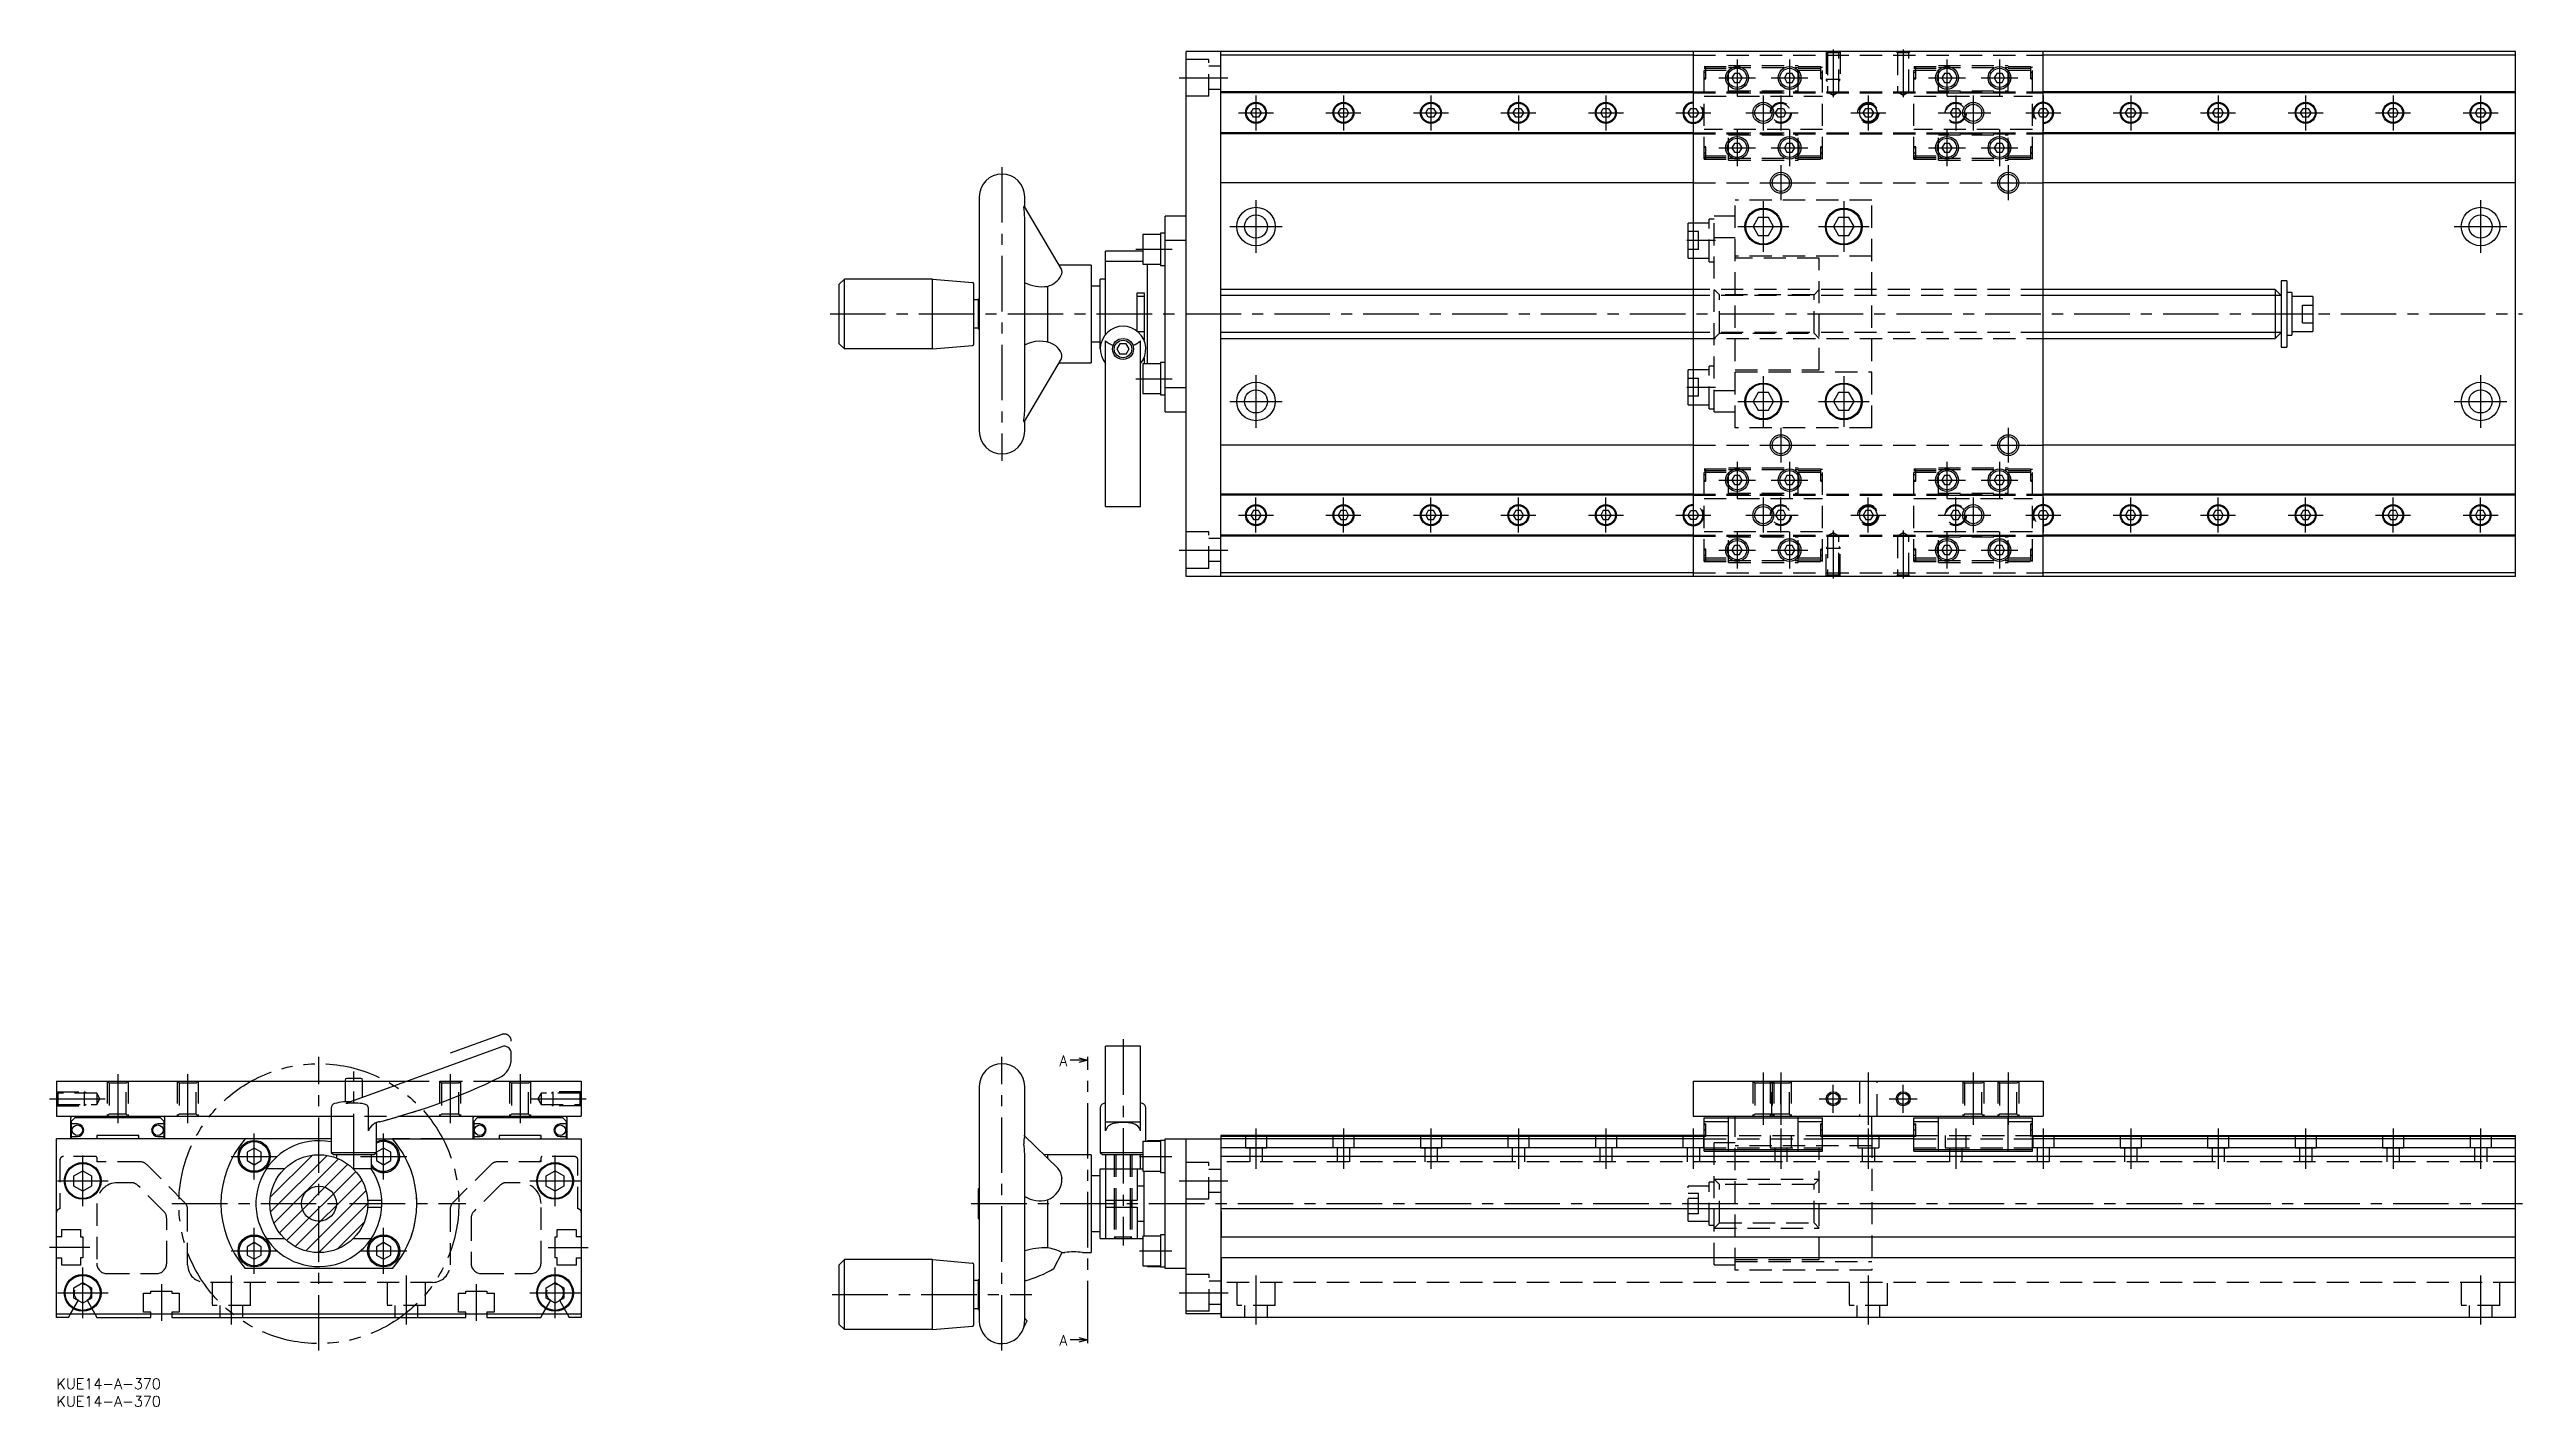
# Model space of a CAD drawing. Extents: x -2 to 705, y -8 to 380.
import ezdxf

# ---------------------------------------------------------------- set-up
doc = ezdxf.new("R2010")
doc.units = 0
doc.header["$LTSCALE"] = 0.5
for name, pattern in [('CENTER', [50.8, 31.75, -6.35, 6.35, -6.35]), ('DASHED', [19.05, 12.7, -6.35]), ('PHANTOM', [63.5, 31.75, -6.35, 6.35, -6.35, 6.35, -6.35])]:
    doc.linetypes.add(name, pattern=pattern)
for name, color, linetype in [('MSM_CENTER', 1, 'CENTER'), ('MSM_CONTINUOUS', 7, 'CONTINUOUS'), ('MSM_DASHED', 4, 'DASHED'), ('MSM_IMAGINARY', 6, 'PHANTOM'), ('MSM_NARROW', 5, 'CONTINUOUS'), ('MSM_PART_NUMBER', 7, 'CONTINUOUS')]:
    doc.layers.add(name, color=color, linetype=linetype)
doc.styles.get("Standard").update_dxf_attribs({"font": 'txt.shx', "height": 3, "bigfont": 'bigfont.shx'})

msp = doc.modelspace()

# ---------------------------------------------------------------- texts
at = {"layer": 'MSM_PART_NUMBER'}
for p in [(286.64, 89.35), (286.64, 9.42)]:
    msp.add_text('A', height=3, dxfattribs=at).set_placement(p)

# ---------------------------------------------------------------- blocks, each defined once
blk = doc.blocks.new('*U10')
at = {"layer": 'MSM_PART_NUMBER'}
blk.add_text('KUE14-A-370', height=3, dxfattribs=at).set_placement((0, -3))
blk = doc.blocks.new('*U11')
at = {"layer": 'MSM_PART_NUMBER'}
blk.add_text('KUE14-A-370', height=3, dxfattribs=at).set_placement((0, -8))

# ---------------------------------------------------------------- linework, layer by layer
at = {"layer": 'MSM_CENTER'}
for p, q in [((480.34, 377.09), (480.34, 366.59)), ((495.34, 377.09), (495.34, 366.59)), ((507.84, 379.97), (507.84, 366.29)), ((527.84, 379.97), (527.84, 366.29)), ((540.34, 377.09), (540.34, 366.59)), ((555.34, 377.09), (555.34, 366.59)), ((320.84, 371.84), (334.84, 371.84)), ((471.41, 373.34), (470.86, 373.34)), ((475.09, 371.84), (485.59, 371.84)), ((490.09, 371.84), (500.59, 371.84)), ((504.81, 373.34), (504.26, 373.34)), ((531.41, 373.34), (530.86, 373.34)), ((535.09, 371.84), (545.59, 371.84)), ((550.09, 371.84), (560.59, 371.84)), ((564.81, 373.34), (564.26, 373.34)), ((337.84, 361.84), (347.84, 361.84)), ((342.84, 366.84), (342.84, 356.84)), ((362.84, 361.84), (372.84, 361.84)), ((367.84, 366.84), (367.84, 356.84)), ((387.84, 361.84), (397.84, 361.84)), ((392.84, 366.84), (392.84, 356.84)), ((412.84, 361.84), (422.84, 361.84)), ((417.84, 366.84), (417.84, 356.84)), ((437.84, 361.84), (447.84, 361.84)), ((442.84, 366.84), (442.84, 356.84)), ((462.84, 361.84), (472.84, 361.84)), ((467.84, 366.84), (467.84, 356.84)), ((482.84, 361.84), (497.84, 361.84)), ((487.84, 366.84), (487.84, 356.84)), ((492.84, 366.84), (492.84, 356.84)), ((512.84, 361.84), (522.84, 361.84)), ((517.84, 366.84), (517.84, 356.84)), ((537.84, 361.84), (552.84, 361.84)), ((542.84, 366.84), (542.84, 356.84)), ((547.84, 366.84), (547.84, 356.84)), ((562.84, 361.84), (572.84, 361.84)), ((567.84, 366.84), (567.84, 356.84)), ((587.84, 361.84), (597.84, 361.84)), ((592.84, 366.84), (592.84, 356.84)), ((612.84, 361.84), (622.84, 361.84)), ((617.84, 366.84), (617.84, 356.84)), ((637.84, 361.84), (647.84, 361.84)), ((642.84, 366.84), (642.84, 356.84)), ((662.84, 361.84), (672.84, 361.84)), ((667.84, 366.84), (667.84, 356.84)), ((687.84, 361.84), (697.84, 361.84)), ((692.84, 366.84), (692.84, 356.84)), ((480.34, 357.09), (480.34, 346.59)), ((495.34, 357.09), (495.34, 346.59)), ((540.34, 357.09), (540.34, 346.59)), ((555.34, 357.09), (555.34, 346.59)), ((471.41, 350.34), (470.86, 350.34)), ((475.09, 351.84), (485.59, 351.84)), ((490.09, 351.84), (500.59, 351.84)), ((492.84, 346.84), (492.84, 336.84)), ((504.81, 350.34), (504.26, 350.34)), ((531.41, 350.34), (530.86, 350.34)), ((535.09, 351.84), (545.59, 351.84)), ((550.09, 351.84), (560.59, 351.84)), ((557.84, 346.84), (557.84, 336.84)), ((564.81, 350.34), (564.26, 350.34)), ((270.24, 346.34), (270.24, 262.34)), ((487.84, 341.84), (497.84, 341.84)), ((552.84, 341.84), (562.84, 341.84)), ((342.84, 336.84), (342.84, 321.84)), ((487.84, 336.59), (487.84, 322.09)), ((510.84, 336.59), (510.84, 322.09)), ((692.84, 336.84), (692.84, 321.84)), ((335.34, 329.34), (350.34, 329.34)), ((474.21, 325.34), (465.96, 325.34)), ((480.59, 329.34), (495.09, 329.34)), ((503.59, 329.34), (518.09, 329.34)), ((685.34, 329.34), (700.34, 329.34)), ((308.54, 322.84), (318.84, 322.84)), ((221.09, 304.34), (704.84, 304.34)), ((308.54, 285.84), (318.84, 285.84)), ((342.84, 286.84), (342.84, 271.84)), ((474.21, 283.34), (465.96, 283.34)), ((487.84, 286.59), (487.84, 272.09)), ((510.84, 286.59), (510.84, 272.09)), ((692.84, 286.84), (692.84, 271.84)), ((335.34, 279.34), (350.34, 279.34)), ((480.59, 279.34), (495.09, 279.34)), ((503.59, 279.34), (518.09, 279.34)), ((685.34, 279.34), (700.34, 279.34)), ((492.84, 271.84), (492.84, 261.84)), ((557.84, 271.84), (557.84, 261.84)), ((480.34, 262.09), (480.34, 251.59)), ((487.84, 266.84), (497.84, 266.84)), ((495.34, 262.09), (495.34, 251.59)), ((540.34, 262.09), (540.34, 251.59)), ((552.84, 266.84), (562.84, 266.84)), ((555.34, 262.09), (555.34, 251.59)), ((471.41, 258.34), (470.86, 258.34)), ((475.09, 256.84), (485.59, 256.84)), ((490.09, 256.84), (500.59, 256.84)), ((504.81, 258.34), (504.26, 258.34)), ((531.41, 258.34), (530.86, 258.34)), ((535.09, 256.84), (545.59, 256.84)), ((550.09, 256.84), (560.59, 256.84)), ((564.81, 258.34), (564.26, 258.34)), ((342.84, 241.84), (342.84, 251.84)), ((367.84, 241.84), (367.84, 251.84)), ((392.84, 241.84), (392.84, 251.84)), ((417.84, 241.84), (417.84, 251.84)), ((442.84, 241.84), (442.84, 251.84)), ((467.84, 251.84), (467.84, 241.84)), ((487.84, 251.84), (487.84, 241.84)), ((492.84, 241.84), (492.84, 251.84)), ((517.84, 241.84), (517.84, 251.84)), ((542.84, 241.84), (542.84, 251.84)), ((547.84, 251.84), (547.84, 241.84)), ((567.84, 251.84), (567.84, 241.84)), ((592.84, 241.84), (592.84, 251.84)), ((617.84, 241.84), (617.84, 251.84)), ((642.84, 241.84), (642.84, 251.84)), ((667.84, 241.84), (667.84, 251.84)), ((692.84, 241.84), (692.84, 251.84)), ((337.84, 246.84), (347.84, 246.84)), ((362.84, 246.84), (372.84, 246.84)), ((387.84, 246.84), (397.84, 246.84)), ((412.84, 246.84), (422.84, 246.84)), ((437.84, 246.84), (447.84, 246.84)), ((462.84, 246.84), (472.84, 246.84)), ((480.34, 242.09), (480.34, 231.59)), ((482.84, 246.84), (497.84, 246.84)), ((495.34, 242.09), (495.34, 231.59)), ((507.84, 242.4), (507.84, 228.72)), ((512.84, 246.84), (522.84, 246.84)), ((527.84, 242.4), (527.84, 228.72)), ((537.84, 246.84), (552.84, 246.84)), ((540.34, 242.09), (540.34, 231.59)), ((555.34, 242.09), (555.34, 231.59)), ((562.84, 246.84), (572.84, 246.84)), ((587.84, 246.84), (597.84, 246.84)), ((612.84, 246.84), (622.84, 246.84)), ((637.84, 246.84), (647.84, 246.84)), ((662.84, 246.84), (672.84, 246.84)), ((687.84, 246.84), (697.84, 246.84)), ((320.84, 236.84), (334.84, 236.84)), ((471.41, 235.34), (470.86, 235.34)), ((475.09, 236.84), (485.59, 236.84)), ((490.09, 236.84), (500.59, 236.84)), ((504.81, 235.34), (504.26, 235.34)), ((531.41, 235.34), (530.86, 235.34)), ((535.09, 236.84), (545.59, 236.84)), ((550.09, 236.84), (560.59, 236.84)), ((564.81, 235.34), (564.26, 235.34)), ((75, 8), (75, 92)), ((270.24, 8), (270.24, 92)), ((304.84, 97), (304.84, 38)), ((17.5, 87), (17.5, 73)), ((37.5, 87), (37.5, 73)), ((85, 59.8), (85, 87.8)), ((112.5, 87), (112.5, 73)), ((132.5, 87), (132.5, 73)), ((294.74, 12.08), (294.74, 90)), ((487.84, 87.5), (487.84, 72.5)), ((492.84, 87.5), (492.84, 72.5)), ((517.84, 87.5), (517.84, 72.5)), ((547.84, 87.5), (547.84, 72.5)), ((557.84, 87.5), (557.84, 72.5)), ((-2, 80), (14.44, 80)), ((135.56, 80), (152, 80)), ((503.84, 80), (511.84, 80)), ((507.84, 76), (507.84, 84)), ((523.84, 80), (531.84, 80)), ((527.84, 76), (527.84, 84)), ((342.84, 71.5), (342.84, 60)), ((367.84, 71.5), (367.84, 60)), ((392.84, 71.5), (392.84, 60)), ((417.84, 71.5), (417.84, 60)), ((442.84, 71.5), (442.84, 60)), ((467.84, 71.5), (467.84, 60)), ((471.41, 71), (470.86, 71)), ((492.84, 71.5), (492.84, 60)), ((504.81, 71), (504.26, 71)), ((517.84, 71.5), (517.84, 60)), ((531.41, 71), (530.86, 71)), ((542.84, 71.5), (542.84, 60)), ((564.81, 71), (564.26, 71)), ((567.84, 71.5), (567.84, 60)), ((592.84, 71.5), (592.84, 60)), ((617.84, 71.5), (617.84, 60)), ((642.84, 71.5), (642.84, 60)), ((667.84, 71.5), (667.84, 60)), ((692.84, 71.5), (692.84, 60)), ((7.5, 49.25), (7.5, 63.75)), ((56.5, 56.9), (56.5, 70.1)), ((93.5, 56.9), (93.5, 70.1)), ((142.5, 49.25), (142.5, 63.75)), ((49.9, 63.5), (63.1, 63.5)), ((86.9, 63.5), (100.1, 63.5)), ((309.54, 63.5), (318.75, 63.5)), ((0.25, 56.5), (14.75, 56.5)), ((33, 50), (117, 50)), ((135.25, 56.5), (149.75, 56.5)), ((261.44, 50), (704.84, 50)), ((320.84, 56.5), (334.84, 56.5)), ((56.5, 29.9), (56.5, 43.1)), ((93.5, 29.9), (93.5, 43.1)), ((9.5, 37.5), (-2, 37.5)), ((49.9, 36.5), (63.1, 36.5)), ((86.9, 36.5), (100.1, 36.5)), ((140.5, 37.5), (152, 37.5)), ((309.54, 36.5), (318.75, 36.5)), ((7.5, 17.25), (7.5, 31.75)), ((50, 15.5), (50, 29.5)), ((100, 15.5), (100, 29.5)), ((142.5, 17.25), (142.5, 31.75)), ((342.84, 29.5), (342.84, 15.5)), ((517.84, 29.5), (517.84, 15.5)), ((692.84, 29.5), (692.84, 15.5)), ((0.25, 24.5), (14.75, 24.5)), ((30, 27), (30, 16.5)), ((120, 27), (120, 16.5)), ((135.25, 24.5), (149.75, 24.5)), ((221.74, 24), (278.74, 24)), ((320.84, 24.5), (334.89, 24.5))]:
    msp.add_line(p, q, dxfattribs=at)
at = {"layer": 'MSM_CONTINUOUS'}
for p, q in [((332.84, 379.34), (322.84, 379.34)), ((322.84, 229.34), (322.84, 379.34)), ((332.84, 229.34), (332.84, 379.34)), ((332.84, 379.29), (332.89, 379.29)), ((467.84, 378.34), (332.84, 378.34)), ((702.84, 379.34), (332.89, 379.34)), ((332.89, 379.34), (332.89, 379.29)), ((467.84, 379.34), (467.84, 229.34)), ((567.84, 229.34), (567.84, 379.34)), ((702.84, 378.34), (567.84, 378.34)), ((702.84, 229.34), (702.84, 379.34)), ((467.84, 367.84), (332.84, 367.84)), ((479.6, 373.12), (478.86, 371.84)), ((478.86, 371.84), (479.6, 370.56)), ((481.08, 373.12), (479.6, 373.12)), ((479.6, 370.56), (481.08, 370.56)), ((481.82, 371.84), (481.08, 373.12)), ((481.08, 370.56), (481.82, 371.84)), ((494.6, 373.12), (493.86, 371.84)), ((493.86, 371.84), (494.6, 370.56)), ((496.08, 373.12), (494.6, 373.12)), ((494.6, 370.56), (496.08, 370.56)), ((496.82, 371.84), (496.08, 373.12)), ((496.08, 370.56), (496.82, 371.84)), ((539.6, 373.12), (538.86, 371.84)), ((538.86, 371.84), (539.6, 370.56)), ((541.08, 373.12), (539.6, 373.12)), ((539.6, 370.56), (541.08, 370.56)), ((541.82, 371.84), (541.08, 373.12)), ((541.08, 370.56), (541.82, 371.84)), ((554.6, 373.12), (553.86, 371.84)), ((553.86, 371.84), (554.6, 370.56)), ((556.08, 373.12), (554.6, 373.12)), ((554.6, 370.56), (556.08, 370.56)), ((556.82, 371.84), (556.08, 373.12)), ((556.08, 370.56), (556.82, 371.84)), ((702.84, 367.84), (567.84, 367.84)), ((702.79, 355.84), (702.79, 367.84)), ((467.84, 367.54), (332.84, 367.54)), ((341.36, 361.84), (342.1, 363.12)), ((342.1, 360.56), (341.36, 361.84)), ((342.1, 363.12), (343.58, 363.12)), ((343.58, 360.56), (342.1, 360.56)), ((343.58, 363.12), (344.32, 361.84)), ((344.32, 361.84), (343.58, 360.56)), ((366.36, 361.84), (367.1, 363.12)), ((367.1, 360.56), (366.36, 361.84)), ((367.1, 363.12), (368.58, 363.12)), ((368.58, 360.56), (367.1, 360.56)), ((368.58, 363.12), (369.32, 361.84)), ((369.32, 361.84), (368.58, 360.56)), ((391.36, 361.84), (392.1, 363.12)), ((392.1, 360.56), (391.36, 361.84)), ((392.1, 363.12), (393.58, 363.12)), ((393.58, 360.56), (392.1, 360.56)), ((393.58, 363.12), (394.32, 361.84)), ((394.32, 361.84), (393.58, 360.56)), ((416.36, 361.84), (417.1, 363.12)), ((417.1, 360.56), (416.36, 361.84)), ((417.1, 363.12), (418.58, 363.12)), ((418.58, 360.56), (417.1, 360.56)), ((418.58, 363.12), (419.32, 361.84)), ((419.32, 361.84), (418.58, 360.56)), ((441.36, 361.84), (442.1, 363.12)), ((442.1, 360.56), (441.36, 361.84)), ((442.1, 363.12), (443.58, 363.12)), ((443.58, 360.56), (442.1, 360.56)), ((443.58, 363.12), (444.32, 361.84)), ((444.32, 361.84), (443.58, 360.56)), ((466.36, 361.84), (467.1, 363.12)), ((467.1, 360.56), (466.36, 361.84)), ((467.1, 363.12), (467.84, 363.12)), ((467.84, 360.56), (467.1, 360.56)), ((702.79, 367.54), (567.84, 367.54)), ((567.84, 363.12), (568.58, 363.12)), ((568.58, 360.56), (567.84, 360.56)), ((568.58, 363.12), (569.32, 361.84)), ((569.32, 361.84), (568.58, 360.56)), ((591.36, 361.84), (592.1, 363.12)), ((592.1, 360.56), (591.36, 361.84)), ((592.1, 363.12), (593.58, 363.12)), ((593.58, 360.56), (592.1, 360.56)), ((593.58, 363.12), (594.32, 361.84)), ((594.32, 361.84), (593.58, 360.56)), ((616.36, 361.84), (617.1, 363.12)), ((617.1, 360.56), (616.36, 361.84)), ((617.1, 363.12), (618.58, 363.12)), ((618.58, 360.56), (617.1, 360.56)), ((618.58, 363.12), (619.32, 361.84)), ((619.32, 361.84), (618.58, 360.56)), ((641.36, 361.84), (642.1, 363.12)), ((642.1, 360.56), (641.36, 361.84)), ((642.1, 363.12), (643.58, 363.12)), ((643.58, 360.56), (642.1, 360.56)), ((643.58, 363.12), (644.32, 361.84)), ((644.32, 361.84), (643.58, 360.56)), ((666.36, 361.84), (667.1, 363.12)), ((667.1, 360.56), (666.36, 361.84)), ((667.1, 363.12), (668.58, 363.12)), ((668.58, 360.56), (667.1, 360.56)), ((668.58, 363.12), (669.32, 361.84)), ((669.32, 361.84), (668.58, 360.56)), ((691.36, 361.84), (692.1, 363.12)), ((692.1, 360.56), (691.36, 361.84)), ((692.1, 363.12), (693.58, 363.12)), ((693.58, 360.56), (692.1, 360.56)), ((693.58, 363.12), (694.32, 361.84)), ((694.32, 361.84), (693.58, 360.56)), ((467.84, 356.14), (332.84, 356.14)), ((467.84, 355.84), (332.84, 355.84)), ((702.79, 356.14), (567.84, 356.14)), ((702.79, 355.84), (567.84, 355.84)), ((479.6, 353.12), (478.86, 351.84)), ((478.86, 351.84), (479.6, 350.56)), ((481.08, 353.12), (479.6, 353.12)), ((479.6, 350.56), (481.08, 350.56)), ((481.82, 351.84), (481.08, 353.12)), ((481.08, 350.56), (481.82, 351.84)), ((494.6, 353.12), (493.86, 351.84)), ((493.86, 351.84), (494.6, 350.56)), ((496.08, 353.12), (494.6, 353.12)), ((494.6, 350.56), (496.08, 350.56)), ((496.82, 351.84), (496.08, 353.12)), ((496.08, 350.56), (496.82, 351.84)), ((539.6, 353.12), (538.86, 351.84)), ((538.86, 351.84), (539.6, 350.56)), ((541.08, 353.12), (539.6, 353.12)), ((539.6, 350.56), (541.08, 350.56)), ((541.82, 351.84), (541.08, 353.12)), ((541.08, 350.56), (541.82, 351.84)), ((554.6, 353.12), (553.86, 351.84)), ((553.86, 351.84), (554.6, 350.56)), ((556.08, 353.12), (554.6, 353.12)), ((554.6, 350.56), (556.08, 350.56)), ((556.82, 351.84), (556.08, 353.12)), ((556.08, 350.56), (556.82, 351.84)), ((467.84, 341.84), (332.84, 341.84)), ((702.84, 341.84), (567.84, 341.84)), ((263.74, 337.84), (263.74, 270.84)), ((287.23, 317.2), (276.64, 335.1)), ((276.74, 334.94), (276.74, 337.84)), ((322.84, 332.34), (316.84, 332.34)), ((316.84, 276.34), (316.84, 332.34)), ((276.74, 276.87), (276.74, 331.81)), ((310.54, 327.09), (310.54, 318.59)), ((315.54, 327.09), (310.54, 327.09)), ((315.54, 327.44), (315.54, 318.24)), ((316.84, 327.44), (315.54, 327.44)), ((322.84, 325.36), (316.84, 325.36)), ((466.34, 320.34), (466.34, 330.34)), ((467.84, 330.34), (466.34, 330.34)), ((486.37, 331.88), (484.91, 329.34)), ((484.91, 329.34), (486.37, 326.8)), ((489.31, 331.88), (486.37, 331.88)), ((486.37, 326.8), (489.31, 326.8)), ((490.77, 329.34), (489.31, 331.88)), ((489.31, 326.8), (490.77, 329.34)), ((509.37, 331.88), (507.91, 329.34)), ((507.91, 329.34), (509.37, 326.8)), ((512.31, 331.88), (509.37, 331.88)), ((509.37, 326.8), (512.31, 326.8)), ((513.77, 329.34), (512.31, 331.88)), ((512.31, 326.8), (513.77, 329.34)), ((295.74, 318.34), (286.56, 318.34)), ((295.74, 318.34), (295.74, 290.34)), ((299.84, 298.5), (299.84, 322.34)), ((310.54, 322.34), (299.84, 322.34)), ((310.54, 319.31), (299.84, 319.31)), ((310.54, 318.59), (315.54, 318.59)), ((311.84, 290.09), (311.84, 318.59)), ((315.54, 318.24), (316.84, 318.24)), ((466.34, 320.34), (467.84, 320.34)), ((223.74, 312.84), (225.24, 314.34)), ((223.74, 295.84), (223.74, 312.84)), ((250.41, 314.34), (225.24, 314.34)), ((225.24, 294.34), (225.24, 314.34)), ((250.41, 294.34), (250.41, 314.34)), ((250.41, 314.34), (261.78, 313.35)), ((262.24, 295.84), (262.24, 312.85)), ((283.24, 312.24), (283.24, 296.29)), ((298.34, 312.34), (295.74, 312.34)), ((298.34, 294.34), (298.34, 314.34)), ((299.84, 314.34), (298.34, 314.34)), ((467.84, 311.34), (332.84, 311.34)), ((634.09, 311.34), (567.84, 311.34)), ((635.84, 309.59), (634.09, 311.34)), ((634.09, 311.34), (634.09, 297.34)), ((635.84, 313.84), (635.84, 294.84)), ((637.44, 313.84), (635.84, 313.84)), ((637.44, 313.84), (637.44, 294.84)), ((263.44, 308.34), (262.24, 308.34)), ((263.44, 308.59), (263.44, 300.09)), ((263.74, 308.59), (263.44, 308.59)), ((308.84, 310.34), (310.84, 310.34)), ((308.84, 299.47), (308.84, 310.34)), ((310.84, 309.34), (308.84, 309.34)), ((310.84, 310.34), (310.84, 296.84)), ((638.94, 310.44), (637.44, 310.44)), ((638.94, 310.44), (638.94, 298.24)), ((644.94, 309.34), (638.94, 309.34)), ((644.94, 309.34), (644.94, 299.34)), ((262.24, 300.34), (263.44, 300.34)), ((263.44, 300.09), (263.74, 300.09)), ((308.99, 299.34), (310.84, 299.34)), ((332.84, 297.34), (467.84, 297.34)), ((567.84, 297.34), (634.09, 297.34)), ((634.09, 297.34), (635.84, 299.09)), ((637.44, 298.24), (638.94, 298.24)), ((638.94, 299.34), (644.94, 299.34)), ((225.24, 294.34), (223.74, 295.84)), ((250.41, 294.34), (225.24, 294.34)), ((250.41, 294.34), (261.78, 295.34)), ((276.64, 273.59), (287.23, 291.49)), ((286.56, 290.34), (295.74, 290.34)), ((295.74, 296.34), (298.34, 296.34)), ((299.84, 249.34), (299.84, 296.68)), ((303.97, 295.84), (303.11, 294.34)), ((303.11, 294.34), (303.97, 292.84)), ((305.7, 295.84), (303.97, 295.84)), ((305.7, 292.84), (303.97, 292.84)), ((306.57, 294.34), (305.7, 295.84)), ((305.7, 292.84), (306.57, 294.34)), ((309.84, 249.34), (309.84, 296.68)), ((310.54, 290.09), (310.54, 281.59)), ((315.54, 290.09), (310.54, 290.09)), ((310.84, 291.84), (310.84, 290.09)), ((315.54, 290.44), (315.54, 281.24)), ((316.84, 290.44), (315.54, 290.44)), ((635.84, 294.84), (637.44, 294.84)), ((316.84, 283.33), (322.84, 283.33)), ((467.84, 288.34), (466.34, 288.34)), ((466.34, 278.34), (466.34, 288.34)), ((310.54, 281.59), (315.54, 281.59)), ((315.54, 281.24), (316.84, 281.24)), ((316.84, 276.34), (322.84, 276.34)), ((466.34, 278.34), (467.84, 278.34)), ((486.37, 281.88), (484.91, 279.34)), ((484.91, 279.34), (486.37, 276.8)), ((489.31, 281.88), (486.37, 281.88)), ((486.37, 276.8), (489.31, 276.8)), ((490.77, 279.34), (489.31, 281.88)), ((489.31, 276.8), (490.77, 279.34)), ((509.37, 281.88), (507.91, 279.34)), ((507.91, 279.34), (509.37, 276.8)), ((512.31, 281.88), (509.37, 281.88)), ((509.37, 276.8), (512.31, 276.8)), ((513.77, 279.34), (512.31, 281.88)), ((512.31, 276.8), (513.77, 279.34)), ((276.74, 270.84), (276.74, 273.75)), ((467.84, 266.84), (332.84, 266.84)), ((702.84, 266.84), (567.84, 266.84)), ((479.6, 258.12), (478.86, 256.84)), ((478.86, 256.84), (479.6, 255.56)), ((481.08, 258.12), (479.6, 258.12)), ((479.6, 255.56), (481.08, 255.56)), ((481.82, 256.84), (481.08, 258.12)), ((481.08, 255.56), (481.82, 256.84)), ((494.6, 258.12), (493.86, 256.84)), ((493.86, 256.84), (494.6, 255.56)), ((496.08, 258.12), (494.6, 258.12)), ((494.6, 255.56), (496.08, 255.56)), ((496.82, 256.84), (496.08, 258.12)), ((496.08, 255.56), (496.82, 256.84)), ((539.6, 258.12), (538.86, 256.84)), ((538.86, 256.84), (539.6, 255.56)), ((541.08, 258.12), (539.6, 258.12)), ((539.6, 255.56), (541.08, 255.56)), ((541.82, 256.84), (541.08, 258.12)), ((541.08, 255.56), (541.82, 256.84)), ((554.6, 258.12), (553.86, 256.84)), ((553.86, 256.84), (554.6, 255.56)), ((556.08, 258.12), (554.6, 258.12)), ((554.6, 255.56), (556.08, 255.56)), ((556.82, 256.84), (556.08, 258.12)), ((556.08, 255.56), (556.82, 256.84)), ((299.84, 249.34), (309.84, 249.34)), ((467.84, 252.84), (332.84, 252.84)), ((467.84, 252.54), (332.84, 252.54)), ((342.1, 248.12), (341.36, 246.84)), ((343.58, 248.12), (342.1, 248.12)), ((344.32, 246.84), (343.58, 248.12)), ((367.1, 248.12), (366.36, 246.84)), ((368.58, 248.12), (367.1, 248.12)), ((369.32, 246.84), (368.58, 248.12)), ((392.1, 248.12), (391.36, 246.84)), ((393.58, 248.12), (392.1, 248.12)), ((394.32, 246.84), (393.58, 248.12)), ((417.1, 248.12), (416.36, 246.84)), ((418.58, 248.12), (417.1, 248.12)), ((419.32, 246.84), (418.58, 248.12)), ((442.1, 248.12), (441.36, 246.84)), ((443.58, 248.12), (442.1, 248.12)), ((444.32, 246.84), (443.58, 248.12)), ((466.36, 246.84), (467.1, 248.12)), ((467.1, 248.12), (467.84, 248.12)), ((702.79, 252.84), (567.84, 252.84)), ((702.79, 252.54), (567.84, 252.54)), ((567.84, 248.12), (568.58, 248.12)), ((568.58, 248.12), (569.32, 246.84)), ((592.1, 248.12), (591.36, 246.84)), ((593.58, 248.12), (592.1, 248.12)), ((594.32, 246.84), (593.58, 248.12)), ((617.1, 248.12), (616.36, 246.84)), ((618.58, 248.12), (617.1, 248.12)), ((619.32, 246.84), (618.58, 248.12)), ((642.1, 248.12), (641.36, 246.84)), ((643.58, 248.12), (642.1, 248.12)), ((644.32, 246.84), (643.58, 248.12)), ((667.1, 248.12), (666.36, 246.84)), ((668.58, 248.12), (667.1, 248.12)), ((669.32, 246.84), (668.58, 248.12)), ((692.1, 248.12), (691.36, 246.84)), ((693.58, 248.12), (692.1, 248.12)), ((694.32, 246.84), (693.58, 248.12)), ((702.79, 240.84), (702.79, 252.84)), ((467.84, 241.14), (332.84, 241.14)), ((467.84, 240.84), (332.84, 240.84)), ((341.36, 246.84), (342.1, 245.56)), ((342.1, 245.56), (343.58, 245.56)), ((343.58, 245.56), (344.32, 246.84)), ((366.36, 246.84), (367.1, 245.56)), ((367.1, 245.56), (368.58, 245.56)), ((368.58, 245.56), (369.32, 246.84)), ((391.36, 246.84), (392.1, 245.56)), ((392.1, 245.56), (393.58, 245.56)), ((393.58, 245.56), (394.32, 246.84)), ((416.36, 246.84), (417.1, 245.56)), ((417.1, 245.56), (418.58, 245.56)), ((418.58, 245.56), (419.32, 246.84)), ((441.36, 246.84), (442.1, 245.56)), ((442.1, 245.56), (443.58, 245.56)), ((443.58, 245.56), (444.32, 246.84)), ((467.1, 245.56), (466.36, 246.84)), ((467.84, 245.56), (467.1, 245.56)), ((568.58, 245.56), (567.84, 245.56)), ((702.79, 241.14), (567.84, 241.14)), ((702.84, 240.84), (567.84, 240.84)), ((569.32, 246.84), (568.58, 245.56)), ((591.36, 246.84), (592.1, 245.56)), ((592.1, 245.56), (593.58, 245.56)), ((593.58, 245.56), (594.32, 246.84)), ((616.36, 246.84), (617.1, 245.56)), ((617.1, 245.56), (618.58, 245.56)), ((618.58, 245.56), (619.32, 246.84)), ((641.36, 246.84), (642.1, 245.56)), ((642.1, 245.56), (643.58, 245.56)), ((643.58, 245.56), (644.32, 246.84)), ((666.36, 246.84), (667.1, 245.56)), ((667.1, 245.56), (668.58, 245.56)), ((668.58, 245.56), (669.32, 246.84)), ((691.36, 246.84), (692.1, 245.56)), ((692.1, 245.56), (693.58, 245.56)), ((693.58, 245.56), (694.32, 246.84)), ((479.6, 238.12), (478.86, 236.84)), ((478.86, 236.84), (479.6, 235.56)), ((481.08, 238.12), (479.6, 238.12)), ((479.6, 235.56), (481.08, 235.56)), ((481.82, 236.84), (481.08, 238.12)), ((481.08, 235.56), (481.82, 236.84)), ((494.6, 238.12), (493.86, 236.84)), ((493.86, 236.84), (494.6, 235.56)), ((496.08, 238.12), (494.6, 238.12)), ((494.6, 235.56), (496.08, 235.56)), ((496.82, 236.84), (496.08, 238.12)), ((496.08, 235.56), (496.82, 236.84)), ((539.6, 238.12), (538.86, 236.84)), ((538.86, 236.84), (539.6, 235.56)), ((541.08, 238.12), (539.6, 238.12)), ((539.6, 235.56), (541.08, 235.56)), ((541.82, 236.84), (541.08, 238.12)), ((541.08, 235.56), (541.82, 236.84)), ((554.6, 238.12), (553.86, 236.84)), ((553.86, 236.84), (554.6, 235.56)), ((556.08, 238.12), (554.6, 238.12)), ((554.6, 235.56), (556.08, 235.56)), ((556.82, 236.84), (556.08, 238.12)), ((556.08, 235.56), (556.82, 236.84)), ((332.84, 229.34), (322.84, 229.34)), ((467.84, 230.34), (332.84, 230.34)), ((332.89, 229.39), (332.84, 229.39)), ((332.89, 229.39), (332.89, 229.34)), ((702.84, 229.34), (332.89, 229.34)), ((702.84, 230.34), (567.84, 230.34)), ((127.32, 94.88), (82.66, 78.63)), ((130, 91.45), (130, 93)), ((299.84, 70.86), (299.84, 95)), ((309.84, 95), (299.84, 95)), ((309.84, 70.86), (309.84, 95)), ((0, 85), (82.5, 85)), ((0, 85), (0, 75)), ((82.5, 85.3), (82.5, 79.12)), ((87, 85.8), (83, 85.8)), ((87.5, 80.39), (87.5, 85.3)), ((87.5, 85), (100.18, 85)), ((124.42, 85), (150, 85)), ((150, 85), (150, 75)), ((467.84, 85), (467.84, 75)), ((467.84, 85), (567.84, 85)), ((567.84, 85), (567.84, 75)), ((84.03, 79.12), (82, 79.12)), ((263.74, 83.5), (263.74, 16.5)), ((276.74, 69.35), (276.74, 83.5)), ((0, 75), (78.5, 75)), ((4.5, 75), (4, 74.5)), ((4, 74.5), (4, 68.5)), ((5.25, 74.5), (4.25, 73.5)), ((4.25, 73.5), (4.25, 68.5)), ((6, 72.8), (4.25, 72.8)), ((29.75, 74.5), (5.25, 74.5)), ((11.75, 74.5), (11.25, 75)), ((23.75, 75), (23.25, 74.5)), ((30.75, 72.8), (29, 72.8)), ((30.75, 73.5), (29.75, 74.5)), ((31, 74.5), (30.5, 75)), ((30.75, 68.5), (30.75, 73.5)), ((31, 68.5), (31, 74.5)), ((78.5, 77.37), (78.5, 64.5)), ((89.15, 70.86), (89.15, 77.37)), ((91.5, 64.5), (91.5, 73.2)), ((98.09, 75), (150, 75)), ((119.5, 75), (119, 74.5)), ((119, 74.5), (119, 68.5)), ((120.25, 74.5), (119.25, 73.5)), ((119.25, 73.5), (119.25, 68.5)), ((121, 72.8), (119.25, 72.8)), ((144.75, 74.5), (120.25, 74.5)), ((126.75, 74.5), (126.25, 75)), ((138.75, 75), (138.25, 74.5)), ((145.75, 72.8), (144, 72.8)), ((145.75, 73.5), (144.75, 74.5)), ((146, 74.5), (145.5, 75)), ((145.75, 68.5), (145.75, 73.5)), ((146, 68.5), (146, 74.5)), ((298.34, 77.37), (298.34, 64.5)), ((299.84, 73.42), (309.84, 73.42)), ((311.34, 67.75), (311.34, 77.37)), ((467.84, 75), (567.84, 75)), ((470.89, 74.5), (504.79, 74.5)), ((470.89, 65), (470.89, 74.5)), ((470.89, 73.5), (477.89, 73.5)), ((470.89, 72.8), (471.39, 72.8)), ((471.39, 72.5), (470.89, 72.5)), ((471.39, 69.2), (471.39, 72.8)), ((477.89, 65), (477.89, 75)), ((497.79, 65), (497.79, 75)), ((497.79, 73.5), (504.79, 73.5)), ((504.29, 69.2), (504.29, 72.8)), ((504.79, 72.8), (504.29, 72.8)), ((504.79, 72.5), (504.29, 72.5)), ((504.79, 65), (504.79, 74.5)), ((518.84, 69.5), (518.84, 75)), ((530.89, 65), (530.89, 74.5)), ((530.89, 74.5), (564.79, 74.5)), ((530.89, 73.5), (537.89, 73.5)), ((530.89, 72.8), (531.39, 72.8)), ((531.39, 72.5), (530.89, 72.5)), ((531.39, 69.2), (531.39, 72.8)), ((537.89, 65), (537.89, 75)), ((557.79, 65), (557.79, 75)), ((557.79, 73.5), (564.79, 73.5)), ((564.79, 72.8), (564.29, 72.8)), ((564.29, 69.2), (564.29, 72.8)), ((564.79, 72.5), (564.29, 72.5)), ((564.79, 65), (564.79, 74.5)), ((0, 17.5), (0, 68.5)), ((78.5, 68.5), (0, 68.5)), ((4.25, 69.2), (6, 69.2)), ((23.5, 69.5), (11.5, 69.5)), ((11.8, 69.5), (11.5, 69.2)), ((11.5, 69.5), (11.5, 68.55)), ((23.5, 69.2), (23.2, 69.5)), ((23.5, 68.55), (23.5, 69.5)), ((29, 69.2), (30.75, 69.2)), ((56.5, 65.86), (54.46, 64.68)), ((54.46, 64.68), (54.46, 62.32)), ((58.54, 64.68), (56.5, 65.86)), ((58.54, 62.32), (58.54, 64.68)), ((78.5, 64.5), (79.37, 64)), ((91.5, 64.5), (78.5, 64.5)), ((90.63, 64), (79.37, 64)), ((80, 64), (80, 63.08)), ((90, 60), (90, 64)), ((90.63, 64), (91.5, 64.5)), ((91.46, 64.48), (91.46, 62.32)), ((91.5, 68.5), (150, 68.5)), ((93.5, 65.86), (91.5, 64.7)), ((95.54, 64.68), (93.5, 65.86)), ((95.54, 62.32), (95.54, 64.68)), ((119.25, 69.2), (121, 69.2)), ((138.5, 69.5), (126.5, 69.5)), ((126.8, 69.5), (126.5, 69.2)), ((126.5, 69.5), (126.5, 68.55)), ((138.5, 69.2), (138.2, 69.5)), ((138.5, 68.55), (138.5, 69.5)), ((144, 69.2), (145.75, 69.2)), ((150, 68.5), (150, 17.5)), ((286.17, 60.15), (276.63, 69.46)), ((276.74, 69.17), (276.74, 69.2)), ((276.74, 16.62), (276.74, 64.2)), ((283.24, 64), (282.12, 64.1)), ((295.74, 64), (283.24, 64)), ((283.24, 64), (283.24, 63.01)), ((295.74, 64), (295.74, 36)), ((310.54, 64.5), (298.34, 64.5)), ((298.34, 64.5), (299.2, 64)), ((310.47, 64), (299.2, 64)), ((299.84, 64), (299.84, 40)), ((309.84, 60), (309.84, 64)), ((310.47, 64), (310.54, 64.04)), ((315.54, 67.75), (310.54, 67.75)), ((310.54, 67.75), (310.54, 59.25)), ((311.84, 67.75), (311.84, 68)), ((315.54, 68), (311.84, 68)), ((316.84, 68.1), (315.54, 68.1)), ((315.54, 68.1), (315.54, 58.9)), ((316.84, 68.5), (332.84, 68.5)), ((316.84, 31.5), (316.84, 68.5)), ((322.84, 18.5), (322.84, 68.5)), ((471.39, 69.5), (332.84, 69.5)), ((332.84, 69.5), (332.84, 17.5)), ((471.39, 69.2), (332.84, 69.2)), ((470.89, 68.55), (332.84, 68.55)), ((470.89, 65.95), (332.84, 65.95)), ((471.39, 69.2), (470.89, 69.2)), ((470.89, 65.5), (504.79, 65.5)), ((470.89, 65), (504.79, 65)), ((531.39, 69.5), (504.29, 69.5)), ((504.29, 69.2), (504.79, 69.2)), ((530.89, 69.2), (504.79, 69.2)), ((530.89, 68.55), (504.79, 68.55)), ((531.39, 69.2), (530.89, 69.2)), ((530.89, 65.5), (564.79, 65.5)), ((530.89, 65), (564.79, 65)), ((564.29, 69.5), (702.79, 69.5)), ((702.79, 69.2), (564.79, 69.2)), ((702.79, 68.55), (564.79, 68.55)), ((702.79, 65.95), (564.79, 65.95)), ((702.79, 63.5), (702.79, 69.5)), ((4.96, 57.97), (7.5, 59.43)), ((4.96, 55.03), (4.96, 57.97)), ((7.5, 59.43), (10.04, 57.97)), ((10.04, 57.97), (10.04, 55.03)), ((54.46, 62.32), (56.5, 61.14)), ((56.5, 61.14), (58.54, 62.32)), ((65.2, 60), (60.03, 60)), ((89.97, 60), (84.8, 60)), ((91.46, 62.32), (93.5, 61.14)), ((93.5, 61.14), (95.54, 62.32)), ((139.96, 57.97), (142.5, 59.43)), ((139.96, 55.03), (139.96, 57.97)), ((142.5, 59.43), (145.04, 57.97)), ((145.04, 57.97), (145.04, 55.03)), ((298.34, 58), (295.74, 58)), ((298.34, 60), (310.54, 60)), ((298.34, 40), (298.34, 60)), ((308.84, 60), (308.84, 51)), ((310.54, 59.25), (315.54, 59.25)), ((310.84, 40.75), (310.84, 59.25)), ((315.54, 58.9), (316.84, 58.9)), ((702.84, 63.5), (332.84, 63.5)), ((702.84, 17.5), (702.84, 63.5)), ((7.5, 53.57), (4.96, 55.03)), ((10.04, 55.03), (7.5, 53.57)), ((88.96, 51), (92.97, 51)), ((142.5, 53.57), (139.96, 55.03)), ((145.04, 55.03), (142.5, 53.57)), ((263.74, 54.25), (263.44, 54.25)), ((263.44, 54.25), (263.44, 45.75)), ((283.24, 51.06), (283.24, 37.38)), ((299.84, 51), (308.84, 51)), ((302.34, 51), (302.34, 49)), ((302.34, 51), (302.34, 49)), ((307.34, 49), (307.34, 51)), ((307.34, 51), (307.34, 49)), ((310.84, 55), (308.84, 55)), ((88.96, 49), (92.97, 49)), ((263.44, 45.75), (263.74, 45.75)), ((299.84, 49), (308.84, 49)), ((308.84, 49), (308.84, 40)), ((308.84, 45), (310.84, 45)), ((702.84, 48.5), (332.84, 48.5)), ((332.89, 47.81), (332.84, 47.81)), ((332.89, 47.81), (332.89, 40.5)), ((56.5, 38.86), (54.46, 37.68)), ((54.46, 37.68), (54.46, 35.32)), ((58.54, 37.68), (56.5, 38.86)), ((58.54, 35.32), (58.54, 37.68)), ((60.03, 40), (65.2, 40)), ((84.8, 40), (89.97, 40)), ((93.5, 38.86), (91.46, 37.68)), ((91.46, 37.68), (91.46, 35.32)), ((95.54, 37.68), (93.5, 38.86)), ((95.54, 35.32), (95.54, 37.68)), ((285.11, 31.49), (287.42, 36)), ((287.41, 36), (288.24, 36)), ((293.23, 36), (295.74, 36)), ((295.74, 42), (298.34, 42)), ((298.34, 40), (310.54, 40)), ((315.54, 40.75), (310.54, 40.75)), ((310.54, 40.75), (310.54, 32.25)), ((316.84, 41.1), (315.54, 41.1)), ((315.54, 41.1), (315.54, 31.9)), ((332.84, 40.5), (702.84, 40.5)), ((96.02, 31.5), (53.98, 31.5)), ((54.46, 35.32), (56.5, 34.14)), ((56.5, 34.14), (58.54, 35.32)), ((91.46, 35.32), (93.5, 34.14)), ((93.5, 34.14), (95.54, 35.32)), ((223.74, 32.5), (225.24, 34)), ((223.74, 15.5), (223.74, 32.5)), ((250.41, 34), (225.24, 34)), ((225.24, 14), (225.24, 34)), ((250.41, 14), (250.41, 34)), ((250.41, 34), (261.78, 33)), ((262.24, 15.49), (262.24, 32.51)), ((310.54, 32.25), (315.54, 32.25)), ((311.84, 32), (311.84, 32.25)), ((311.84, 32), (315.54, 32)), ((315.54, 31.9), (316.84, 31.9)), ((322.84, 31.5), (316.84, 31.5)), ((702.84, 34.5), (332.84, 34.5)), ((332.89, 34.5), (332.89, 17.5)), ((4.96, 25.97), (7.5, 27.43)), ((4.96, 23.03), (4.96, 25.97)), ((7.5, 21.57), (4.96, 23.03)), ((7.5, 27.43), (10.04, 25.97)), ((10.04, 23.03), (7.5, 21.57)), ((10.04, 25.97), (10.04, 23.03)), ((139.96, 25.97), (142.5, 27.43)), ((139.96, 23.03), (139.96, 25.97)), ((142.5, 21.57), (139.96, 23.03)), ((142.5, 27.43), (145.04, 25.97)), ((145.04, 23.03), (142.5, 21.57)), ((145.04, 25.97), (145.04, 23.03)), ((263.44, 28), (262.24, 28)), ((263.44, 28.25), (263.44, 19.75)), ((263.74, 28.25), (263.44, 28.25)), ((0, 18.5), (150, 18.5)), ((3.46, 17.5), (0, 17.5)), ((0.05, 17.5), (0.05, 18.5)), ((3.46, 17.5), (4.04, 18.5)), ((10.96, 18.5), (11.54, 17.5)), ((11.54, 17.5), (27, 17.5)), ((27, 17.5), (27, 18.5)), ((33, 18.5), (33, 17.5)), ((33, 17.5), (117, 17.5)), ((117, 17.5), (117, 18.5)), ((123, 18.5), (123, 17.5)), ((123, 17.5), (138.46, 17.5)), ((138.46, 17.5), (139.04, 18.5)), ((145.96, 18.5), (146.54, 17.5)), ((150, 17.5), (146.54, 17.5)), ((149.95, 18.5), (149.95, 17.5)), ((225.24, 14), (223.74, 15.5)), ((250.41, 14), (261.78, 15)), ((262.24, 20), (263.44, 20)), ((263.44, 19.75), (263.74, 19.75)), ((276.46, 14.6), (277.43, 16.51)), ((332.84, 18.5), (322.84, 18.5)), ((702.84, 17.5), (332.84, 17.5)), ((250.41, 14), (225.24, 14))]:
    msp.add_line(p, q, dxfattribs=at)
for centre, radius in [((480.34, 371.84), 3.25), ((495.34, 371.84), 3.25), ((540.34, 371.84), 3.25), ((555.34, 371.84), 3.25), ((480.34, 371.84), 2.75), ((495.34, 371.84), 2.75), ((540.34, 371.84), 2.75), ((555.34, 371.84), 2.75), ((342.84, 361.84), 3), ((342.84, 361.84), 2.75), ((367.84, 361.84), 3), ((367.84, 361.84), 2.75), ((392.84, 361.84), 3), ((392.84, 361.84), 2.75), ((417.84, 361.84), 3), ((417.84, 361.84), 2.75), ((442.84, 361.84), 3), ((442.84, 361.84), 2.75), ((487.84, 361.84), 2.46), ((517.84, 361.84), 2.5), ((547.84, 361.84), 2.46), ((592.84, 361.84), 3), ((592.84, 361.84), 2.75), ((617.84, 361.84), 3), ((617.84, 361.84), 2.75), ((642.84, 361.84), 3), ((642.84, 361.84), 2.75), ((667.84, 361.84), 3), ((667.84, 361.84), 2.75), ((692.84, 361.84), 3), ((692.84, 361.84), 2.75), ((480.34, 351.84), 3.25), ((480.34, 351.84), 2.75), ((495.34, 351.84), 3.25), ((495.34, 351.84), 2.75), ((540.34, 351.84), 3.25), ((540.34, 351.84), 2.75), ((555.34, 351.84), 3.25), ((555.34, 351.84), 2.75), ((492.84, 341.84), 2.46), ((557.84, 341.84), 2.46), ((342.84, 329.34), 5.5), ((342.84, 329.34), 3.3), ((487.84, 329.34), 5.25), ((487.84, 329.34), 5), ((510.84, 329.34), 5.25), ((510.84, 329.34), 5), ((692.84, 329.34), 5.5), ((692.84, 329.34), 3.3), ((304.84, 294.34), 3), ((304.84, 294.34), 2.5), ((342.84, 279.34), 5.5), ((487.84, 279.34), 5.25), ((487.84, 279.34), 5), ((510.84, 279.34), 5.25), ((510.84, 279.34), 5), ((692.84, 279.34), 5.5), ((342.84, 279.34), 3.3), ((692.84, 279.34), 3.3), ((492.84, 266.84), 2.46), ((557.84, 266.84), 2.46), ((480.34, 256.84), 3.25), ((480.34, 256.84), 2.75), ((495.34, 256.84), 3.25), ((495.34, 256.84), 2.75), ((540.34, 256.84), 3.25), ((540.34, 256.84), 2.75), ((555.34, 256.84), 3.25), ((555.34, 256.84), 2.75), ((342.84, 246.84), 3), ((342.84, 246.84), 2.75), ((367.84, 246.84), 3), ((367.84, 246.84), 2.75), ((392.84, 246.84), 3), ((392.84, 246.84), 2.75), ((417.84, 246.84), 3), ((417.84, 246.84), 2.75), ((442.84, 246.84), 3), ((442.84, 246.84), 2.75), ((487.84, 246.84), 2.46), ((517.84, 246.84), 2.5), ((547.84, 246.84), 2.46), ((592.84, 246.84), 3), ((592.84, 246.84), 2.75), ((617.84, 246.84), 3), ((617.84, 246.84), 2.75), ((642.84, 246.84), 3), ((642.84, 246.84), 2.75), ((667.84, 246.84), 3), ((667.84, 246.84), 2.75), ((692.84, 246.84), 3), ((692.84, 246.84), 2.75), ((480.34, 236.84), 3.25), ((480.34, 236.84), 2.75), ((495.34, 236.84), 3.25), ((495.34, 236.84), 2.75), ((540.34, 236.84), 3.25), ((540.34, 236.84), 2.75), ((555.34, 236.84), 3.25), ((555.34, 236.84), 2.75), ((507.84, 80), 1.62), ((527.84, 80), 1.62), ((6, 71), 1.5), ((29, 71), 1.5), ((121, 71), 1.5), ((144, 71), 1.5), ((56.5, 63.5), 4.6), ((56.5, 63.5), 4.25), ((75, 50), 14), ((7.5, 56.5), 5.25), ((7.5, 56.5), 5), ((142.5, 56.5), 5.25), ((142.5, 56.5), 5), ((75, 50), 5), ((56.5, 36.5), 4.6), ((56.5, 36.5), 4.25), ((93.5, 36.5), 4.6), ((93.5, 36.5), 4.25), ((7.5, 24.5), 5.25), ((7.5, 24.5), 5), ((142.5, 24.5), 5.25), ((142.5, 24.5), 5)]:
    msp.add_circle(centre, radius, dxfattribs=at)
for centre, radius, start, end in [((467.84, 361.84), 3, 90, 270), ((467.84, 361.84), 2.75, 90, 270), ((567.84, 361.84), 3, 270, 90), ((567.84, 361.84), 2.75, 270, 90), ((270.24, 337.84), 6.5, 0, 180), ((276.86, 334.98), 0.409, 147.31687, 194.7042), ((255.71, 331.46), 21.03, 0.95371, 9.34495), ((276.51, 335.06), 0.137, 15.54934, 88.83351), ((261.74, 312.85), 0.5, 0, 85), ((281.68, 323.08), 10.95, 243.10333, 278.17975), ((281.69, 318.14), 6.1, 284.69195, 333.68714), ((285.54, 316.39), 1.88, 329.57386, 25.58389), ((304.84, 294.34), 6.5, 320.28486, 219.71514), ((261.74, 295.84), 0.5, 275, 0), ((281.12, 287.72), 8.83, 63.87365, 119.83839), ((281.87, 290.63), 5.91, 29.83394, 58.00937), ((285.2, 292.32), 2.2, 337.84594, 34.79963), ((304.7, 301.95), 7.17, 227.34006, 247.89087), ((304.98, 301.95), 7.17, 292.10913, 312.65994), ((259.11, 277.11), 17.63, 354.27749, 359.2376), ((270.24, 270.84), 6.5, 180, 0), ((-402.04, 358.04), 683.71, 352.91661, 353.05297), ((276.88, 273.71), 0.423, 177.35912, 212.61658), ((276.11, 274.1), 0.739, 303.48023, 316.06827), ((467.84, 246.84), 3, 90, 270), ((467.84, 246.84), 2.75, 90, 270), ((567.84, 246.84), 3, 270, 90), ((567.84, 246.84), 2.75, 270, 90), ((128, 93), 2, 0, 110.00214), ((83, 85.3), 0.5, 90, 180), ((87, 85.3), 0.5, 0, 90), ((47.55, 247.76), 180, 284.40545, 296.06355), ((124, 91.45), 6, 296.06355, 0), ((270.24, 83.5), 6.5, 0, 180), ((79.8, 77.37), 1.3, 104.57056, 180), ((85, 57.36), 21.97, 97.84825, 104.57057), ((85, 57.36), 21.39, 83.67881, 96.26823), ((87, 75.33), 3.31, 59.7939, 83.91416), ((87.99, 77.24), 1.17, 6.09193, 54.40899), ((299.64, 77.37), 1.3, 104.57056, 180), ((304.84, 57.36), 21.97, 103.15482, 104.57057), ((304.84, 57.36), 21.97, 75.42943, 76.84518), ((310.04, 77.37), 1.3, 0, 75.42944), ((6, 71), 1.8, 270, 90), ((29, 71), 1.8, 90, 270), ((92.9, 69.46), 4, 98.18159, 159.49997), ((121, 71), 1.8, 270, 90), ((144, 71), 1.8, 90, 270), ((302.73, 69.96), 3.03, 100.80836, 162.71357), ((304.81, 59.7), 13.5, 77.76273, 101.31393), ((307, 70.01), 2.96, 16.69101, 76.87857), ((11.5, 67.25), 1.3, 74.05763, 90), ((23.5, 67.25), 1.3, 90, 105.94237), ((75, 50), 28, 138.64563, 221.35437), ((75, 50), 18, 78.78773, 33.74899), ((93.5, 63.5), 4.6, 220.45908, 115.77146), ((93.5, 63.5), 4.25, 214.56032, 118.07249), ((75, 50), 28, 318.64563, 41.35437), ((126.5, 67.25), 1.3, 74.05763, 90), ((138.5, 67.25), 1.3, 90, 105.94237), ((279.48, 67.65), 3.03, 158.95862, 189.5128), ((251.56, 63.58), 25.18, 1.38151, 8.14407), ((276.32, 69.17), 0.42, 353.86022, 43.07816), ((274.65, 69.37), 2.11, 342.37412, 353.33315), ((280.9, 57.12), 6.49, 291.07149, 1.07859), ((283.03, 57.11), 4.37, 1.67741, 44.06893), ((281.15, 59.34), 8.54, 238.94791, 284.18723), ((282.87, 15.84), 21.55, 89.01038, 106.55125), ((280.97, 23.5), 14.07, 62.71934, 80.73143), ((290.74, 22.22), 14, 79.71347, 100.28653), ((261.74, 32.51), 0.5, 0, 85), ((268.44, 59.24), 32.37, 284.84749, 300.98757), ((261.74, 15.49), 0.5, 275, 0), ((270.24, 16.5), 6.5, 180, 342.98912), ((269.26, 16.64), 7.48, 344.09417, 359.8778), ((256.92, 0.05), 26.29, 38.73336, 41.08123)]:
    msp.add_arc(centre, radius, start, end, dxfattribs=at)
at = {"layer": 'MSM_DASHED'}
for p, q in [((329.37, 377.09), (322.77, 377.09)), ((329.37, 366.59), (329.37, 377.09)), ((332.77, 375.14), (329.37, 375.14)), ((467.84, 378.34), (567.84, 378.34)), ((470.89, 348.59), (470.89, 375.09)), ((470.89, 375.09), (477.89, 375.09)), ((471.39, 374.84), (470.89, 374.84)), ((471.39, 371.54), (471.39, 375.09)), ((477.89, 375.34), (497.79, 375.34)), ((477.89, 367.59), (477.89, 375.34)), ((477.89, 374.84), (497.79, 374.84)), ((497.79, 367.59), (497.79, 375.34)), ((497.79, 375.09), (504.79, 375.09)), ((504.29, 371.54), (504.29, 375.09)), ((504.79, 374.84), (504.29, 374.84)), ((504.79, 348.59), (504.79, 375.09)), ((505.84, 379.34), (506.22, 378.96)), ((505.84, 379.34), (505.84, 371.34)), ((506.22, 378.96), (506.22, 367.84)), ((509.46, 378.96), (506.22, 378.96)), ((509.46, 378.96), (509.84, 379.34)), ((509.46, 367.84), (509.46, 378.96)), ((509.84, 379.34), (509.84, 371.34)), ((525.84, 379.34), (526.22, 378.96)), ((526.22, 378.96), (526.22, 367.84)), ((529.46, 378.96), (526.22, 378.96)), ((529.46, 378.96), (529.84, 379.34)), ((529.46, 367.84), (529.46, 378.96)), ((530.89, 375.09), (537.89, 375.09)), ((530.89, 348.59), (530.89, 375.09)), ((531.39, 374.84), (530.89, 374.84)), ((531.39, 371.54), (531.39, 375.09)), ((537.89, 375.34), (557.79, 375.34)), ((537.89, 367.59), (537.89, 375.34)), ((537.89, 374.84), (557.79, 374.84)), ((557.79, 367.59), (557.79, 375.34)), ((557.79, 375.09), (564.79, 375.09)), ((564.29, 371.54), (564.29, 375.09)), ((564.79, 374.84), (564.29, 374.84)), ((564.79, 348.59), (564.79, 375.09)), ((332.77, 368.54), (329.37, 368.54)), ((467.84, 367.84), (567.84, 367.84)), ((470.89, 374.59), (477.89, 374.59)), ((470.89, 374.09), (477.89, 374.09)), ((471.39, 373.34), (470.89, 373.34)), ((470.89, 371.84), (471.39, 371.84)), ((470.89, 371.54), (471.39, 371.54)), ((477.89, 368.09), (497.79, 368.09)), ((477.89, 367.59), (497.79, 367.59)), ((497.79, 374.59), (504.79, 374.59)), ((497.79, 374.09), (504.79, 374.09)), ((504.29, 373.34), (504.79, 373.34)), ((504.29, 371.84), (504.79, 371.84)), ((504.29, 371.54), (504.79, 371.54)), ((509.84, 371.34), (505.84, 371.34)), ((506.22, 370.84), (505.84, 371.34)), ((506.22, 367.84), (507.84, 366.91)), ((507.84, 366.91), (509.46, 367.84)), ((509.46, 370.84), (509.84, 371.34)), ((526.22, 367.84), (527.84, 366.91)), ((527.84, 366.91), (529.46, 367.84)), ((530.89, 374.59), (537.89, 374.59)), ((530.89, 374.09), (537.89, 374.09)), ((531.39, 373.34), (530.89, 373.34)), ((530.89, 371.84), (531.39, 371.84)), ((530.89, 371.54), (531.39, 371.54)), ((537.89, 368.09), (557.79, 368.09)), ((537.89, 367.59), (557.79, 367.59)), ((557.79, 374.59), (564.79, 374.59)), ((557.79, 374.09), (564.79, 374.09)), ((564.29, 373.34), (564.79, 373.34)), ((564.29, 371.84), (564.79, 371.84)), ((564.29, 371.54), (564.79, 371.54)), ((329.37, 366.59), (322.77, 366.59)), ((467.84, 367.54), (567.84, 367.54)), ((467.84, 364.99), (467.84, 358.69)), ((467.84, 363.12), (468.58, 363.12)), ((468.58, 360.56), (467.84, 360.56)), ((468.58, 363.12), (469.32, 361.84)), ((469.32, 361.84), (468.58, 360.56)), ((470.89, 366.59), (504.79, 366.59)), ((491.36, 361.84), (492.1, 363.12)), ((492.1, 360.56), (491.36, 361.84)), ((492.1, 363.12), (493.58, 363.12)), ((493.58, 360.56), (492.1, 360.56)), ((493.58, 363.12), (494.32, 361.84)), ((494.32, 361.84), (493.58, 360.56)), ((516.36, 361.84), (517.1, 363.12)), ((517.1, 360.56), (516.36, 361.84)), ((517.1, 363.12), (518.58, 363.12)), ((518.58, 360.56), (517.1, 360.56)), ((518.58, 363.12), (519.32, 361.84)), ((519.32, 361.84), (518.58, 360.56)), ((530.89, 366.59), (564.79, 366.59)), ((541.36, 361.84), (542.1, 363.12)), ((542.1, 360.56), (541.36, 361.84)), ((542.1, 363.12), (543.58, 363.12)), ((543.58, 360.56), (542.1, 360.56)), ((543.58, 363.12), (544.32, 361.84)), ((544.32, 361.84), (543.58, 360.56)), ((566.36, 361.84), (567.1, 363.12)), ((567.1, 360.56), (566.36, 361.84)), ((567.1, 363.12), (567.84, 363.12)), ((567.84, 360.56), (567.1, 360.56)), ((467.84, 356.14), (567.84, 356.14)), ((467.84, 355.84), (567.84, 355.84)), ((504.79, 357.09), (470.89, 357.09)), ((477.89, 356.09), (497.79, 356.09)), ((477.89, 348.34), (477.89, 356.09)), ((477.89, 355.59), (497.79, 355.59)), ((497.79, 348.34), (497.79, 356.09)), ((564.79, 357.09), (530.89, 357.09)), ((537.89, 356.09), (557.79, 356.09)), ((537.89, 348.34), (537.89, 356.09)), ((537.89, 355.59), (557.79, 355.59)), ((557.79, 348.34), (557.79, 356.09)), ((471.39, 352.14), (470.89, 352.14)), ((471.39, 351.84), (470.89, 351.84)), ((471.39, 350.34), (470.89, 350.34)), ((470.89, 349.59), (477.89, 349.59)), ((470.89, 349.09), (477.89, 349.09)), ((470.89, 348.84), (471.39, 348.84)), ((470.89, 348.59), (477.89, 348.59)), ((471.39, 348.59), (471.39, 352.14)), ((477.89, 348.84), (497.79, 348.84)), ((477.89, 348.34), (497.79, 348.34)), ((497.79, 349.59), (504.79, 349.59)), ((497.79, 349.09), (504.79, 349.09)), ((497.79, 348.59), (504.79, 348.59)), ((504.29, 348.59), (504.29, 352.14)), ((504.79, 352.14), (504.29, 352.14)), ((504.79, 351.84), (504.29, 351.84)), ((504.29, 350.34), (504.79, 350.34)), ((504.29, 348.84), (504.79, 348.84)), ((531.39, 352.14), (530.89, 352.14)), ((531.39, 351.84), (530.89, 351.84)), ((531.39, 350.34), (530.89, 350.34)), ((530.89, 349.59), (537.89, 349.59)), ((530.89, 349.09), (537.89, 349.09)), ((530.89, 348.84), (531.39, 348.84)), ((530.89, 348.59), (537.89, 348.59)), ((531.39, 348.59), (531.39, 352.14)), ((537.89, 348.84), (557.79, 348.84)), ((537.89, 348.34), (557.79, 348.34)), ((557.79, 349.59), (564.79, 349.59)), ((557.79, 349.09), (564.79, 349.09)), ((557.79, 348.59), (564.79, 348.59)), ((564.29, 348.59), (564.29, 352.14)), ((564.79, 352.14), (564.29, 352.14)), ((564.79, 351.84), (564.29, 351.84)), ((564.29, 350.34), (564.79, 350.34)), ((564.29, 348.84), (564.79, 348.84)), ((467.84, 341.84), (567.84, 341.84)), ((479.84, 332.34), (473.84, 332.34)), ((473.84, 276.34), (473.84, 332.34)), ((518.84, 336.84), (479.84, 336.84)), ((479.84, 271.84), (479.84, 336.84)), ((518.84, 271.84), (518.84, 336.84)), ((469.34, 327.88), (466.34, 327.88)), ((469.34, 325.34), (466.34, 325.34)), ((472.34, 330.34), (467.84, 330.34)), ((469.34, 322.8), (469.34, 327.88)), ((472.34, 319.24), (472.34, 331.44)), ((473.84, 331.44), (472.34, 331.44)), ((473.84, 326.2), (479.84, 326.2)), ((469.34, 322.8), (466.34, 322.8)), ((467.84, 320.34), (472.34, 320.34)), ((472.34, 319.24), (473.84, 319.24)), ((518.84, 320.84), (479.84, 320.84)), ((503.84, 320.34), (479.84, 320.34)), ((503.84, 288.34), (503.84, 320.34)), ((567.84, 311.34), (467.84, 311.34)), ((475.34, 309.84), (473.84, 311.34)), ((503.84, 311.34), (502.34, 309.84)), ((567.84, 309.59), (467.84, 309.59)), ((502.34, 309.84), (475.34, 309.84)), ((475.34, 298.84), (475.34, 309.84)), ((502.34, 298.84), (502.34, 309.84)), ((641.94, 306.88), (644.94, 306.88)), ((641.94, 301.8), (641.94, 306.88)), ((641.94, 304.34), (644.94, 304.34)), ((567.84, 299.09), (467.84, 299.09)), ((467.84, 297.34), (567.84, 297.34)), ((473.84, 297.34), (475.34, 298.84)), ((475.34, 298.84), (502.34, 298.84)), ((502.34, 298.84), (503.84, 297.34)), ((641.94, 301.8), (644.94, 301.8)), ((469.34, 285.88), (466.34, 285.88)), ((469.34, 283.34), (466.34, 283.34)), ((472.34, 288.34), (467.84, 288.34)), ((469.34, 280.8), (469.34, 285.88)), ((472.34, 277.24), (472.34, 289.44)), ((473.84, 289.44), (472.34, 289.44)), ((479.84, 288.34), (503.84, 288.34)), ((479.84, 287.84), (518.84, 287.84)), ((469.34, 280.8), (466.34, 280.8)), ((467.84, 278.34), (472.34, 278.34)), ((472.34, 277.24), (473.84, 277.24)), ((473.84, 282.49), (479.84, 282.49)), ((473.84, 276.34), (479.84, 276.34)), ((518.84, 271.84), (479.84, 271.84)), ((467.84, 266.84), (567.84, 266.84)), ((470.89, 260.09), (477.89, 260.09)), ((470.89, 233.59), (470.89, 260.09)), ((471.39, 259.84), (470.89, 259.84)), ((470.89, 259.59), (477.89, 259.59)), ((470.89, 259.09), (477.89, 259.09)), ((471.39, 258.34), (470.89, 258.34)), ((470.89, 256.84), (471.39, 256.84)), ((470.89, 256.54), (471.39, 256.54)), ((471.39, 256.54), (471.39, 260.09)), ((477.89, 260.34), (497.79, 260.34)), ((477.89, 252.59), (477.89, 260.34)), ((477.89, 259.84), (497.79, 259.84)), ((497.79, 252.59), (497.79, 260.34)), ((497.79, 260.09), (504.79, 260.09)), ((497.79, 259.59), (504.79, 259.59)), ((497.79, 259.09), (504.79, 259.09)), ((504.29, 256.54), (504.29, 260.09)), ((504.79, 259.84), (504.29, 259.84)), ((504.29, 258.34), (504.79, 258.34)), ((504.29, 256.84), (504.79, 256.84)), ((504.29, 256.54), (504.79, 256.54)), ((504.79, 233.59), (504.79, 260.09)), ((530.89, 260.09), (537.89, 260.09)), ((530.89, 233.59), (530.89, 260.09)), ((531.39, 259.84), (530.89, 259.84)), ((530.89, 259.59), (537.89, 259.59)), ((530.89, 259.09), (537.89, 259.09)), ((531.39, 258.34), (530.89, 258.34)), ((530.89, 256.84), (531.39, 256.84)), ((530.89, 256.54), (531.39, 256.54)), ((531.39, 256.54), (531.39, 260.09)), ((537.89, 260.34), (557.79, 260.34)), ((537.89, 252.59), (537.89, 260.34)), ((537.89, 259.84), (557.79, 259.84)), ((557.79, 252.59), (557.79, 260.34)), ((557.79, 260.09), (564.79, 260.09)), ((557.79, 259.59), (564.79, 259.59)), ((557.79, 259.09), (564.79, 259.09)), ((564.29, 256.54), (564.29, 260.09)), ((564.79, 259.84), (564.29, 259.84)), ((564.29, 258.34), (564.79, 258.34)), ((564.29, 256.84), (564.79, 256.84)), ((564.29, 256.54), (564.79, 256.54)), ((564.79, 233.59), (564.79, 260.09)), ((467.84, 252.84), (567.84, 252.84)), ((467.84, 252.54), (567.84, 252.54)), ((467.84, 249.99), (467.84, 243.69)), ((467.84, 248.12), (468.58, 248.12)), ((468.58, 248.12), (469.32, 246.84)), ((470.89, 251.59), (504.79, 251.59)), ((477.89, 253.09), (497.79, 253.09)), ((477.89, 252.59), (497.79, 252.59)), ((492.1, 248.12), (491.36, 246.84)), ((493.58, 248.12), (492.1, 248.12)), ((494.32, 246.84), (493.58, 248.12)), ((517.1, 248.12), (516.36, 246.84)), ((518.58, 248.12), (517.1, 248.12)), ((519.32, 246.84), (518.58, 248.12)), ((530.89, 251.59), (564.79, 251.59)), ((537.89, 253.09), (557.79, 253.09)), ((537.89, 252.59), (557.79, 252.59)), ((542.1, 248.12), (541.36, 246.84)), ((543.58, 248.12), (542.1, 248.12)), ((544.32, 246.84), (543.58, 248.12)), ((566.36, 246.84), (567.1, 248.12)), ((567.1, 248.12), (567.84, 248.12)), ((329.37, 242.09), (322.77, 242.09)), ((329.37, 231.59), (329.37, 242.09)), ((468.58, 245.56), (467.84, 245.56)), ((467.84, 241.14), (567.84, 241.14)), ((467.84, 240.84), (567.84, 240.84)), ((469.32, 246.84), (468.58, 245.56)), ((504.79, 242.09), (470.89, 242.09)), ((477.89, 241.09), (497.79, 241.09)), ((477.89, 233.34), (477.89, 241.09)), ((477.89, 240.59), (497.79, 240.59)), ((491.36, 246.84), (492.1, 245.56)), ((492.1, 245.56), (493.58, 245.56)), ((493.58, 245.56), (494.32, 246.84)), ((497.79, 233.34), (497.79, 241.09)), ((507.84, 241.78), (506.22, 240.84)), ((506.22, 240.84), (506.22, 229.72)), ((509.46, 240.84), (507.84, 241.78)), ((509.46, 229.72), (509.46, 240.84)), ((516.36, 246.84), (517.1, 245.56)), ((517.1, 245.56), (518.58, 245.56)), ((518.58, 245.56), (519.32, 246.84)), ((527.84, 241.78), (526.22, 240.84)), ((526.22, 240.84), (526.22, 229.72)), ((529.46, 240.84), (527.84, 241.78)), ((529.46, 229.72), (529.46, 240.84)), ((564.79, 242.09), (530.89, 242.09)), ((537.89, 233.34), (537.89, 241.09)), ((537.89, 241.09), (557.79, 241.09)), ((537.89, 240.59), (557.79, 240.59)), ((541.36, 246.84), (542.1, 245.56)), ((542.1, 245.56), (543.58, 245.56)), ((543.58, 245.56), (544.32, 246.84)), ((557.79, 233.34), (557.79, 241.09)), ((567.1, 245.56), (566.36, 246.84)), ((567.84, 245.56), (567.1, 245.56)), ((332.77, 240.14), (329.37, 240.14)), ((332.77, 233.54), (329.37, 233.54)), ((471.39, 237.14), (470.89, 237.14)), ((471.39, 236.84), (470.89, 236.84)), ((471.39, 235.34), (470.89, 235.34)), ((470.89, 234.59), (477.89, 234.59)), ((470.89, 234.09), (477.89, 234.09)), ((470.89, 233.84), (471.39, 233.84)), ((470.89, 233.59), (477.89, 233.59)), ((471.39, 233.59), (471.39, 237.14)), ((477.89, 233.84), (497.79, 233.84)), ((477.89, 233.34), (497.79, 233.34)), ((497.79, 234.59), (504.79, 234.59)), ((497.79, 234.09), (504.79, 234.09)), ((497.79, 233.59), (504.79, 233.59)), ((504.29, 233.59), (504.29, 237.14)), ((504.79, 237.14), (504.29, 237.14)), ((504.79, 236.84), (504.29, 236.84)), ((504.29, 235.34), (504.79, 235.34)), ((504.29, 233.84), (504.79, 233.84)), ((506.22, 237.84), (505.84, 237.34)), ((509.84, 237.34), (505.84, 237.34)), ((505.84, 229.34), (505.84, 237.34)), ((509.46, 237.84), (509.84, 237.34)), ((509.84, 229.34), (509.84, 237.34)), ((531.39, 237.14), (530.89, 237.14)), ((531.39, 236.84), (530.89, 236.84)), ((531.39, 235.34), (530.89, 235.34)), ((530.89, 234.59), (537.89, 234.59)), ((530.89, 234.09), (537.89, 234.09)), ((530.89, 233.84), (531.39, 233.84)), ((530.89, 233.59), (537.89, 233.59)), ((531.39, 233.59), (531.39, 237.14)), ((537.89, 233.84), (557.79, 233.84)), ((537.89, 233.34), (557.79, 233.34)), ((557.79, 234.59), (564.79, 234.59)), ((557.79, 234.09), (564.79, 234.09)), ((557.79, 233.59), (564.79, 233.59)), ((564.29, 233.59), (564.29, 237.14)), ((564.79, 237.14), (564.29, 237.14)), ((564.79, 236.84), (564.29, 236.84)), ((564.29, 235.34), (564.79, 235.34)), ((564.29, 233.84), (564.79, 233.84)), ((329.37, 231.59), (322.77, 231.59)), ((467.84, 230.34), (567.84, 230.34)), ((506.22, 229.72), (505.84, 229.34)), ((509.46, 229.72), (506.22, 229.72)), ((509.84, 229.34), (509.46, 229.72)), ((526.22, 229.72), (525.84, 229.34)), ((529.46, 229.72), (526.22, 229.72)), ((529.84, 229.34), (529.46, 229.72)), ((14.5, 85), (15.04, 84.46)), ((14.5, 85), (14.5, 75)), ((19.96, 84.46), (20.5, 85)), ((20.5, 85), (20.5, 75)), ((34.5, 85), (35.04, 84.46)), ((34.5, 85), (34.5, 75)), ((39.96, 84.46), (40.5, 85)), ((40.5, 85), (40.5, 75)), ((82.5, 85), (87.5, 85)), ((100.18, 85), (124.42, 85)), ((109.5, 85), (110.04, 84.46)), ((109.5, 85), (109.5, 75)), ((114.96, 84.46), (115.5, 85)), ((115.5, 85), (115.5, 75)), ((129.5, 85), (130.04, 84.46)), ((129.5, 85), (129.5, 75)), ((134.96, 84.46), (135.5, 85)), ((135.5, 85), (135.5, 75)), ((484.84, 85), (485.38, 84.46)), ((484.84, 85), (484.84, 75)), ((489.84, 85), (490.38, 84.46)), ((489.84, 85), (489.84, 75)), ((490.3, 84.46), (490.84, 85)), ((490.84, 85), (490.84, 75)), ((495.3, 84.46), (495.84, 85)), ((495.84, 85), (495.84, 75)), ((515.34, 85), (515.34, 75)), ((520.34, 75), (520.34, 85)), ((544.84, 85), (545.38, 84.46)), ((544.84, 85), (544.84, 75)), ((550.3, 84.46), (550.84, 85)), ((550.84, 85), (550.84, 75)), ((554.84, 85), (555.38, 84.46)), ((554.84, 85), (554.84, 75)), ((560.3, 84.46), (560.84, 85)), ((560.84, 85), (560.84, 75)), ((0.38, 81.62), (0, 82)), ((0, 82), (8, 82)), ((0, 78), (0.38, 78.38)), ((0, 78), (8, 78)), ((11.5, 81.62), (0.38, 81.62)), ((0.38, 81.62), (0.38, 78.38)), ((0.38, 78.38), (11.5, 78.38)), ((8, 78), (8, 82)), ((8.5, 81.62), (8, 82)), ((8.5, 78.38), (8, 78)), ((12.44, 80), (11.5, 81.62)), ((11.5, 81.62), (11.5, 78.38)), ((11.5, 78.38), (12.44, 80)), ((15.04, 84.46), (15.04, 75.54)), ((19.96, 84.46), (15.04, 84.46)), ((19.96, 75.54), (19.96, 84.46)), ((35.04, 84.46), (35.04, 75.54)), ((39.96, 84.46), (35.04, 84.46)), ((39.96, 75.54), (39.96, 84.46)), ((96.57, 83.69), (82.66, 78.63)), ((110.04, 84.46), (110.04, 75.54)), ((114.96, 84.46), (110.04, 84.46)), ((114.96, 75.54), (114.96, 84.46)), ((130.04, 84.46), (130.04, 75.54)), ((134.96, 84.46), (130.04, 84.46)), ((134.96, 75.54), (134.96, 84.46)), ((138.5, 81.62), (137.56, 80)), ((137.56, 80), (138.5, 78.38)), ((149.62, 81.62), (138.5, 81.62)), ((138.5, 81.62), (138.5, 78.38)), ((138.5, 78.38), (149.62, 78.38)), ((141.5, 81.62), (142, 82)), ((141.5, 78.38), (142, 78)), ((142, 78), (142, 82)), ((150, 82), (142, 82)), ((150, 78), (142, 78)), ((150, 82), (149.62, 81.62)), ((149.62, 81.62), (149.62, 78.38)), ((149.62, 78.38), (150, 78)), ((485.38, 84.46), (485.38, 75.54)), ((490.3, 84.46), (485.38, 84.46)), ((490.3, 75.54), (490.3, 84.46)), ((490.38, 84.46), (490.38, 75.54)), ((495.3, 84.46), (490.38, 84.46)), ((492.84, 78.4), (492.84, 84.4)), ((495.3, 75.54), (495.3, 84.46)), ((545.38, 84.46), (545.38, 75.54)), ((550.3, 84.46), (545.38, 84.46)), ((550.3, 75.54), (550.3, 84.46)), ((555.38, 84.46), (555.38, 75.54)), ((560.3, 84.46), (555.38, 84.46)), ((560.3, 75.54), (560.3, 84.46)), ((15.04, 75.54), (14.5, 75)), ((19.96, 75.54), (15.04, 75.54)), ((20.5, 75), (19.96, 75.54)), ((35.04, 75.54), (34.5, 75)), ((39.96, 75.54), (35.04, 75.54)), ((40.5, 75), (39.96, 75.54)), ((43.78, 75), (64.8, 75)), ((78.5, 75), (98.09, 75)), ((91.5, 71.37), (91.5, 73.2)), ((110.04, 75.54), (109.5, 75)), ((114.96, 75.54), (110.04, 75.54)), ((115.5, 75), (114.96, 75.54)), ((130.04, 75.54), (129.5, 75)), ((134.96, 75.54), (130.04, 75.54)), ((135.5, 75), (134.96, 75.54)), ((479.84, 31), (479.84, 75)), ((485.38, 75.54), (484.84, 75)), ((490.3, 75.54), (485.38, 75.54)), ((490.38, 75.54), (489.84, 75)), ((490.84, 75), (490.3, 75.54)), ((495.3, 75.54), (490.38, 75.54)), ((495.84, 75), (495.3, 75.54)), ((545.38, 75.54), (544.84, 75)), ((550.3, 75.54), (545.38, 75.54)), ((550.84, 75), (550.3, 75.54)), ((555.38, 75.54), (554.84, 75)), ((560.3, 75.54), (555.38, 75.54)), ((560.84, 75), (560.3, 75.54)), ((110.46, 68.5), (96.02, 68.5)), ((302.34, 64), (302.34, 51)), ((302.77, 64), (302.77, 51)), ((306.91, 64), (306.91, 51)), ((307.34, 64), (307.34, 51)), ((339.84, 69.5), (339.84, 66)), ((339.84, 66), (345.84, 66)), ((341.09, 66), (341.09, 62)), ((344.59, 66), (344.59, 62)), ((345.84, 69.5), (345.84, 66)), ((364.84, 69.5), (364.84, 66)), ((370.84, 66), (364.84, 66)), ((366.09, 66), (366.09, 62)), ((369.59, 66), (369.59, 62)), ((370.84, 69.5), (370.84, 66)), ((389.84, 69.5), (389.84, 66)), ((389.84, 66), (395.84, 66)), ((391.09, 66), (391.09, 62)), ((394.59, 66), (394.59, 62)), ((395.84, 69.5), (395.84, 66)), ((414.84, 69.5), (414.84, 66)), ((420.84, 66), (414.84, 66)), ((416.09, 66), (416.09, 62)), ((419.59, 66), (419.59, 62)), ((420.84, 69.5), (420.84, 66)), ((439.84, 69.5), (439.84, 66)), ((445.84, 66), (439.84, 66)), ((441.09, 66), (441.09, 62)), ((444.59, 66), (444.59, 62)), ((445.84, 69.5), (445.84, 66)), ((464.84, 69.5), (464.84, 66)), ((470.84, 66), (464.84, 66)), ((466.09, 66), (466.09, 62)), ((469.59, 66), (469.59, 62)), ((470.84, 66), (470.84, 69.5)), ((470.89, 68.5), (504.79, 68.5)), ((470.89, 66), (504.79, 66)), ((471.39, 69.5), (504.29, 69.5)), ((473.84, 67.5), (479.84, 67.5)), ((473.84, 32.5), (473.84, 67.5)), ((518.84, 66.5), (479.84, 66.5)), ((489.84, 69.5), (489.84, 66)), ((489.84, 66), (495.84, 66)), ((491.09, 66), (491.09, 62)), ((494.59, 66), (494.59, 62)), ((495.84, 69.5), (495.84, 66)), ((503.84, 34), (503.84, 66)), ((514.84, 69.5), (514.84, 66)), ((514.84, 66), (520.84, 66)), ((516.09, 66), (516.09, 62)), ((518.84, 69.5), (518.84, 31)), ((519.59, 66), (519.59, 62)), ((520.84, 69.5), (520.84, 66)), ((530.89, 68.5), (564.79, 68.5)), ((530.89, 66), (564.79, 66)), ((531.39, 69.5), (564.29, 69.5)), ((539.84, 69.5), (539.84, 66)), ((539.84, 66), (545.84, 66)), ((541.09, 66), (541.09, 62)), ((544.59, 66), (544.59, 62)), ((545.84, 66), (545.84, 69.5)), ((564.84, 69.5), (564.84, 66)), ((570.84, 66), (564.84, 66)), ((566.09, 66), (566.09, 62)), ((569.59, 66), (569.59, 62)), ((570.84, 69.5), (570.84, 66)), ((589.84, 69.5), (589.84, 66)), ((589.84, 66), (595.84, 66)), ((591.09, 66), (591.09, 62)), ((594.59, 66), (594.59, 62)), ((595.84, 69.5), (595.84, 66)), ((614.84, 69.5), (614.84, 66)), ((614.84, 66), (620.84, 66)), ((616.09, 66), (616.09, 62)), ((619.59, 66), (619.59, 62)), ((620.84, 69.5), (620.84, 66)), ((639.84, 69.5), (639.84, 66)), ((639.84, 66), (645.84, 66)), ((641.09, 66), (641.09, 62)), ((644.59, 66), (644.59, 62)), ((645.84, 69.5), (645.84, 66)), ((664.84, 69.5), (664.84, 66)), ((664.84, 66), (670.84, 66)), ((666.09, 66), (666.09, 62)), ((669.59, 66), (669.59, 62)), ((670.84, 69.5), (670.84, 66)), ((689.84, 69.5), (689.84, 66)), ((695.84, 66), (689.84, 66)), ((691.09, 66), (691.09, 62)), ((694.59, 66), (694.59, 62)), ((695.84, 69.5), (695.84, 66)), ((1, 62.5), (1, 48.5)), ((11.2, 63.5), (2, 63.5)), ((11.5, 63.2), (11.5, 62)), ((23.76, 62), (11.5, 62)), ((36.62, 50.38), (25.88, 61.12)), ((124.12, 61.12), (113.38, 50.38)), ((138.5, 62), (126.24, 62)), ((138.01, 62), (138.5, 62.49)), ((138.5, 62), (138.5, 63.2)), ((148, 63.5), (138.8, 63.5)), ((149, 48.5), (149, 62.5)), ((329.37, 61.75), (322.77, 61.75)), ((329.37, 51.25), (329.37, 61.75)), ((332.77, 59.8), (329.37, 59.8)), ((702.84, 62), (332.84, 62)), ((475.34, 55.5), (473.84, 57)), ((473.84, 57), (503.84, 57)), ((503.84, 57), (502.34, 55.5)), ((11.5, 50), (11.5, 33)), ((21.27, 56), (17.5, 56)), ((30.62, 47.89), (23.39, 55.12)), ((126.61, 55.12), (119.38, 47.89)), ((132.5, 56), (128.73, 56)), ((138.5, 33), (138.5, 50)), ((329.37, 51.25), (322.77, 51.25)), ((332.77, 53.2), (329.37, 53.2)), ((466.34, 45), (466.34, 55)), ((472.34, 55), (466.34, 55)), ((469.34, 52.93), (466.34, 52.93)), ((469.34, 51.47), (466.34, 51.47)), ((469.34, 47.07), (469.34, 52.93)), ((472.34, 43.9), (472.34, 56.1)), ((473.84, 56.1), (472.34, 56.1)), ((502.34, 55.5), (475.34, 55.5)), ((475.34, 44.5), (475.34, 55.5)), ((502.34, 44.5), (502.34, 55.5)), ((0.05, 40.5), (0.05, 47.81)), ((1.5, 42.6), (6.9, 42.6)), ((1.5, 40.5), (1.5, 42.6)), ((6.9, 42.6), (6.9, 40.5)), ((31.5, 33), (31.5, 45.77)), ((37.5, 32.5), (37.5, 48.26)), ((112.5, 48.26), (112.5, 32.5)), ((118.5, 45.77), (118.5, 33)), ((143.1, 42.6), (148.5, 42.6)), ((143.1, 40.5), (143.1, 42.6)), ((148.5, 42.6), (148.5, 40.5)), ((149.95, 47.81), (149.95, 40.5)), ((302.34, 49), (302.34, 40)), ((302.77, 49), (302.77, 40)), ((306.91, 49), (306.91, 40)), ((307.34, 49), (307.34, 40)), ((469.34, 48.53), (466.34, 48.53)), ((469.34, 47.07), (466.34, 47.07)), ((466.34, 45), (472.34, 45)), ((472.34, 43.9), (473.84, 43.9)), ((473.84, 43), (475.34, 44.5)), ((473.84, 43), (503.84, 43)), ((475.34, 44.5), (502.34, 44.5)), ((502.34, 44.5), (503.84, 43)), ((1.5, 40.5), (0, 40.5)), ((6.9, 40.5), (7.5, 40.5)), ((7.5, 40.5), (7.5, 34.5)), ((142.5, 40.5), (143.1, 40.5)), ((142.5, 34.5), (142.5, 40.5)), ((150, 40.5), (148.5, 40.5)), ((307.34, 40.43), (302.34, 40.43)), ((302.34, 40.43), (302.77, 40)), ((306.91, 40), (307.34, 40.43)), ((0, 34.5), (1.5, 34.5)), ((0.05, 18.5), (0.05, 34.5)), ((1.5, 32.4), (1.5, 34.5)), ((6.9, 32.4), (1.5, 32.4)), ((7.5, 34.5), (6.9, 34.5)), ((6.9, 34.5), (6.9, 32.4)), ((14.5, 30), (28.5, 30)), ((121.5, 30), (135.5, 30)), ((143.1, 34.5), (142.5, 34.5)), ((143.1, 32.4), (143.1, 34.5)), ((148.5, 32.4), (143.1, 32.4)), ((148.5, 34.5), (150, 34.5)), ((148.5, 34.5), (148.5, 32.4)), ((149.95, 34.5), (149.95, 18.5)), ((329.44, 29.75), (322.84, 29.75)), ((329.44, 19.25), (329.44, 29.75)), ((473.84, 32.5), (479.84, 32.5)), ((479.84, 34), (503.84, 34)), ((479.84, 33.5), (518.84, 33.5)), ((518.84, 31), (479.84, 31)), ((4.04, 18.5), (6.27, 22.37)), ((8.73, 22.37), (10.96, 18.5)), ((24.9, 24.4), (27, 24.4)), ((24.9, 19), (24.9, 24.4)), ((27, 24.4), (27, 25)), ((27, 25), (33, 25)), ((33, 25), (33, 24.4)), ((33, 24.4), (35.1, 24.4)), ((35.1, 24.4), (35.1, 19)), ((107.5, 27.5), (42.5, 27.5)), ((44.5, 27.5), (44.5, 20.9)), ((55.5, 20.9), (55.5, 27.5)), ((94.5, 27.5), (94.5, 20.9)), ((105.5, 20.9), (105.5, 27.5)), ((114.9, 24.4), (117, 24.4)), ((114.9, 19), (114.9, 24.4)), ((117, 25), (123, 25)), ((117, 24.4), (117, 25)), ((123, 25), (123, 24.4)), ((123, 24.4), (125.1, 24.4)), ((125.1, 24.4), (125.1, 19)), ((139.04, 18.5), (141.27, 22.37)), ((143.73, 22.37), (145.96, 18.5)), ((332.84, 27.8), (329.44, 27.8)), ((702.84, 27.5), (332.84, 27.5)), ((337.34, 27.5), (337.34, 20.9)), ((348.34, 20.9), (348.34, 27.5)), ((512.34, 27.5), (512.34, 20.9)), ((523.34, 20.9), (523.34, 27.5)), ((687.34, 27.5), (687.34, 20.9)), ((698.34, 20.9), (698.34, 27.5)), ((27, 19), (24.9, 19)), ((27, 18.5), (27, 19)), ((33, 19), (33, 18.5)), ((35.1, 19), (33, 19)), ((55.5, 20.9), (44.5, 20.9)), ((46.7, 20.9), (46.7, 17.5)), ((50.35, 18.5), (99.65, 18.5)), ((51.68, 17.5), (55.5, 17.5)), ((53.3, 17.5), (53.3, 20.9)), ((105.5, 20.9), (94.5, 20.9)), ((94.5, 17.5), (98.32, 17.5)), ((96.7, 20.9), (96.7, 17.5)), ((103.3, 17.5), (103.3, 20.9)), ((117, 19), (114.9, 19)), ((117, 18.5), (117, 19)), ((123, 19), (123, 18.5)), ((125.1, 19), (123, 19)), ((329.44, 19.25), (322.84, 19.25)), ((332.84, 21.2), (329.44, 21.2)), ((348.34, 20.9), (337.34, 20.9)), ((339.54, 20.9), (339.54, 17.5)), ((346.14, 17.5), (346.14, 20.9)), ((523.34, 20.9), (512.34, 20.9)), ((514.54, 20.9), (514.54, 17.5)), ((521.14, 17.5), (521.14, 20.9)), ((698.34, 20.9), (687.34, 20.9)), ((689.54, 20.9), (689.54, 17.5)), ((696.14, 17.5), (696.14, 20.9))]:
    msp.add_line(p, q, dxfattribs=at)
for centre, radius in [((492.84, 361.84), 3), ((492.84, 361.84), 2.75), ((517.84, 361.84), 3), ((517.84, 361.84), 2.75), ((542.84, 361.84), 3), ((542.84, 361.84), 2.75), ((492.84, 246.84), 3), ((492.84, 246.84), 2.75), ((517.84, 246.84), 3), ((517.84, 246.84), 2.75), ((542.84, 246.84), 3), ((542.84, 246.84), 2.75)]:
    msp.add_circle(centre, radius, dxfattribs=at)
for centre, radius, start, end in [((467.84, 361.84), 3, 270, 90), ((467.84, 361.84), 2.75, 270, 90), ((567.84, 361.84), 3, 90, 270), ((567.84, 361.84), 2.75, 90, 270), ((467.84, 246.84), 3, 270, 90), ((467.84, 246.84), 2.75, 270, 90), ((567.84, 246.84), 3, 90, 270), ((567.84, 246.84), 2.75, 90, 270), ((92.9, 69.46), 4, 98.18159, 133.62366), ((47.55, 247.76), 180, 284.40545, 288.44638), ((75, 50), 28, 318.64563, 41.35437), ((2, 62.5), 1, 90, 180), ((11.2, 63.2), 0.3, 0, 90), ((23.76, 59), 3, 45, 90), ((126.24, 59), 3, 90, 135), ((138.8, 63.2), 0.3, 90, 180), ((148, 62.5), 1, 0, 90), ((17.5, 50), 6, 90, 180), ((21.27, 53), 3, 45, 90), ((34.5, 48.26), 3, 0, 45), ((115.5, 48.26), 3, 135, 180), ((128.73, 53), 3, 90, 135), ((132.5, 50), 6, 0, 90), ((1, 47.5), 1, 90, 180), ((28.5, 45.77), 3, 0, 45), ((121.5, 45.77), 3, 135, 180), ((149, 47.5), 1, 0, 90), ((14.5, 33), 3, 180, 270), ((28.5, 33), 3, 270, 0), ((42.5, 32.5), 5, 180, 270), ((107.5, 32.5), 5, 270, 0), ((121.5, 33), 3, 180, 270), ((135.5, 33), 3, 270, 0), ((7.5, 24.5), 2.46, 300, 240), ((142.5, 24.5), 2.46, 300, 240)]:
    msp.add_arc(centre, radius, start, end, dxfattribs=at)
at = {"layer": 'MSM_IMAGINARY'}
msp.add_line((127.32, 98.38), (112.5, 92.99), dxfattribs=at)
msp.add_circle((75, 50), 40, dxfattribs=at)
msp.add_arc((128, 96.5), 2, 0, 110.00214, dxfattribs=at)
at = {"layer": 'MSM_NARROW'}
for p, q in [((467.84, 309.59), (332.84, 309.59)), ((635.84, 309.59), (567.84, 309.59)), ((467.84, 299.09), (332.84, 299.09)), ((635.84, 299.09), (567.84, 299.09)), ((61.12, 51.82), (73.18, 63.88)), ((61.2, 47.65), (77.35, 63.8)), ((62.17, 44.39), (80.61, 62.83)), ((63.73, 41.7), (83.3, 61.27)), ((65.76, 39.48), (85.52, 59.24)), ((68.25, 37.73), (87.27, 56.75)), ((71.26, 36.51), (88.49, 53.74)), ((75, 36), (89, 50)), ((302.77, 51), (302.77, 49)), ((306.91, 51), (306.91, 49)), ((80.27, 37.03), (87.97, 44.73))]:
    msp.add_line(p, q, dxfattribs=at)
for centre, radius in [((487.84, 361.84), 3), ((547.84, 361.84), 3), ((492.84, 341.84), 3), ((557.84, 341.84), 3), ((492.84, 266.84), 3), ((557.84, 266.84), 3), ((487.84, 246.84), 3), ((547.84, 246.84), 3), ((507.84, 80), 2), ((527.84, 80), 2)]:
    msp.add_circle(centre, radius, dxfattribs=at)
at = {"layer": 'MSM_PART_NUMBER'}
for p, q in [((294.74, 90), (294.74, 92)), ((294.74, 91), (289.74, 91)), ((292.24, 91.67), (294.74, 91)), ((294.74, 91), (292.24, 90.33)), ((294.74, 11.08), (289.74, 11.08)), ((292.24, 11.75), (294.74, 11.08)), ((294.74, 11.08), (292.24, 10.41)), ((294.74, 10.08), (294.74, 12.08))]:
    msp.add_line(p, q, dxfattribs=at)

# ---------------------------------------------------------------- block references
at = {"layer": 'MSM_CONTINUOUS'}
for name in ['*U10', '*U11']:
    msp.add_blockref(name, (0, 0), dxfattribs=at)

msp.set_redraw_order([(e.dxf.handle, doc.entitydb.next_handle()) for e in msp.query("TEXT MTEXT ATTDEF DIMENSION ARC_DIMENSION")])  # texts and dimensions are drawn at this point

doc.saveas('drawing.dxf')
